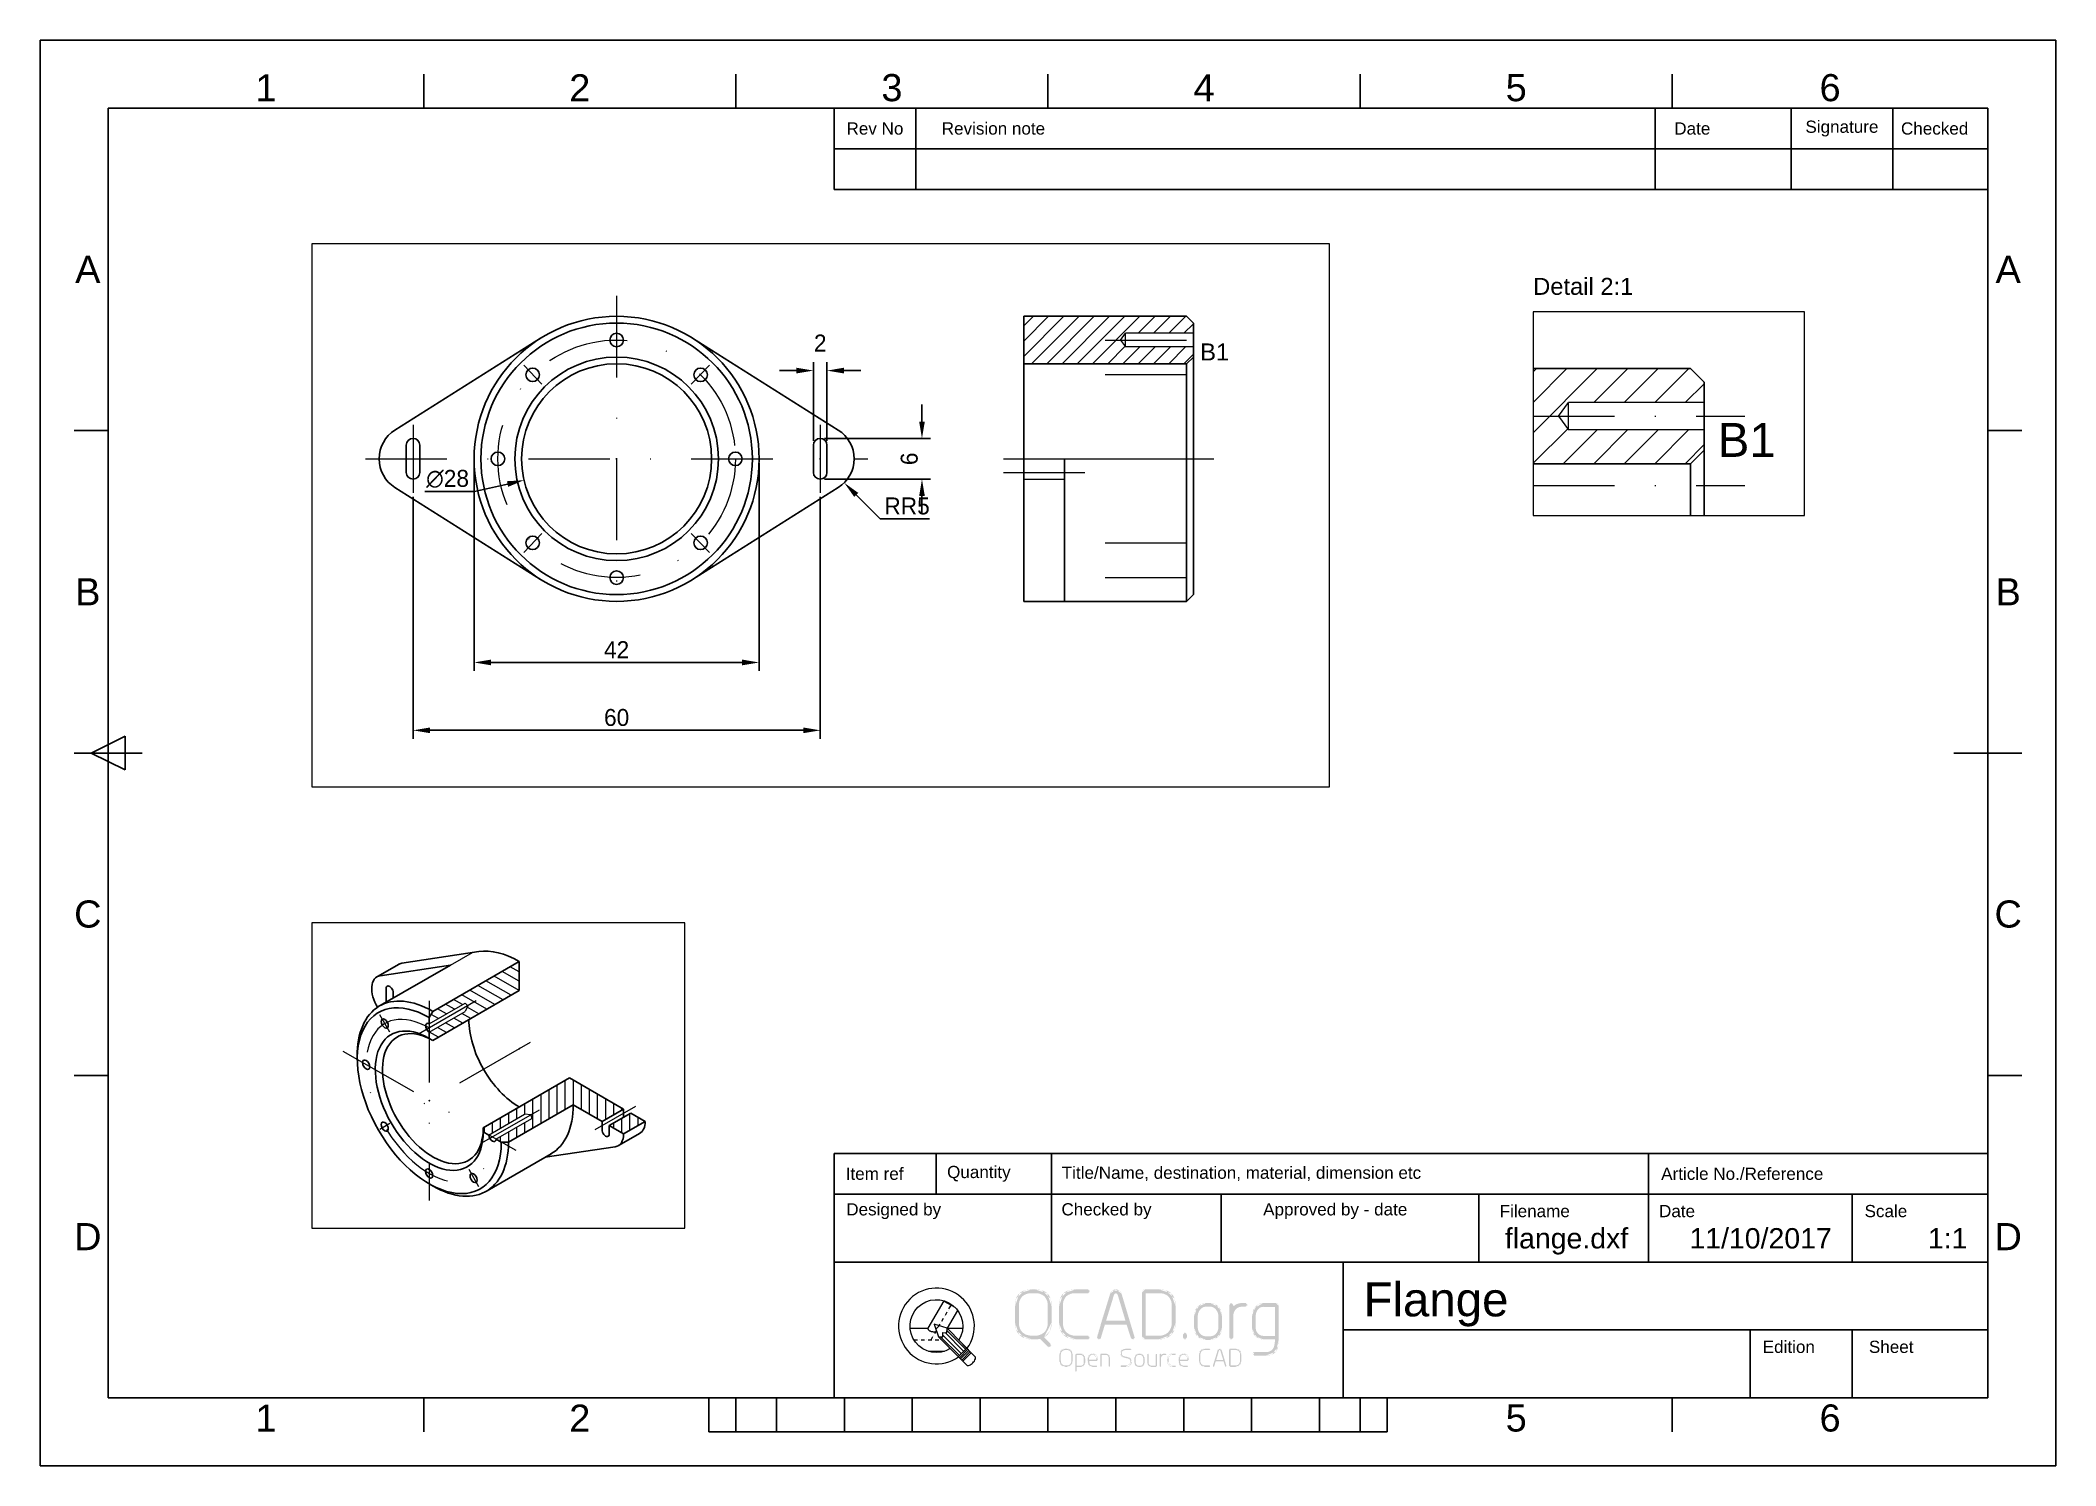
# Model space of a CAD drawing. Header units: millimetres. Extents: x 0 to 297, y 0 to 210.
import ezdxf
from ezdxf.enums import TextEntityAlignment as Align

# ---------------------------------------------------------------- set-up
doc = ezdxf.new("R2010")
doc.units = ezdxf.units.MM
doc.linetypes.add('DASHDOT', pattern=[24, 12, -5.95, 0.1, -5.95])
doc.linetypes.add('DASHED', pattern=[18, 12, -6])
doc.layers.get('0').update_dxf_attribs({"lineweight": 25})
for name, color, linetype, lineweight in [('border', 7, 'Continuous', 25), ('center', 1, 'DASHDOT', 9), ('dimensions', 173, 'Continuous', 18), ('hatch', 7, 'Continuous', 5), ('hidden', 7, 'DASHED', 18), ('revision', 7, 'Continuous', 25), ('thin', 7, 'Continuous', 13), ('thin2', 7, 'Continuous', 0), ('title', 7, 'Continuous', 25)]:
    doc.layers.add(name, color=color, linetype=linetype, lineweight=lineweight)
doc.layers.add('viewports', color=30, linetype='DASHED', lineweight=0, plot=False)
doc.styles.add('textstyle3', font='arial.ttf')
doc.dimstyles.new('QCADDimStyle', dxfattribs={"dimtxt": 2.5, "dimasz": 2.5, "dimexe": 1.25, "dimexo": 0.625, "dimtad": 1, "dimtoh": 1, "dimdec": 4, "dimdsep": 46, "dimtxsty": 'Standard', "dimcen": 0.09, "dimadec": 0, "dimazin": 2, "dimtfac": 1, "dimtdec": 4, "dimtofl": 0, "dimtmove": 2, "dimatfit": 3, "dimfxl": 1, "dimtolj": 1, "dimtzin": 0, "dimarcsym": 0})

msp = doc.modelspace()

# ---------------------------------------------------------------- texts
at = {"attachment_point": 1, "style": 'textstyle3'}
for insert, char_height in [((170.93106, 165.34085), 2.5), ((247.19859, 153.625), 5)]:
    msp.add_mtext('B\\S^ 1;', dxfattribs=dict(at, insert=insert, char_height=char_height))
at = {"layer": 'border', "insert": (220, 175), "char_height": 2.5, "attachment_point": 1, "style": 'textstyle3'}
msp.add_mtext('Detail 2:1', dxfattribs=at)

# ---------------------------------------------------------------- blocks, each defined once
blk = doc.blocks.new('*D7')
at = {"layer": 'Defpoints', "color": 0}
for p in [(63.93, 148.34), (105.93, 148.34), (105.93, 118.34)]:
    blk.add_point(p, dxfattribs=at)
at = {"layer": 'dimensions', "color": 178, "lineweight": -2}
for p, q in [((63.93, 147.72), (63.93, 117.09)), ((105.93, 147.72), (105.93, 117.09)), ((66.43, 118.34), (103.43, 118.34))]:
    blk.add_line(p, q, dxfattribs=at)
at = {"layer": 'dimensions', "color": 178}
for points in [[(66.43, 118.76), (66.43, 117.92), (63.93, 118.34)], [(103.43, 118.76), (103.43, 117.92), (105.93, 118.34)]]:
    blk.add_solid(points, dxfattribs=at)
at = {"layer": 'dimensions', "color": 0, "insert": (84.93, 120.22), "char_height": 2.5, "attachment_point": 5}
blk.add_mtext('\\A1;42', dxfattribs=at)
blk = doc.blocks.new('*D8')
at = {"layer": 'Defpoints', "color": 0}
for p in [(54.93, 143.34), (114.93, 143.34), (114.93, 108.34)]:
    blk.add_point(p, dxfattribs=at)
at = {"layer": 'dimensions', "color": 178, "lineweight": -2}
for p, q in [((54.93, 142.72), (54.93, 107.09)), ((114.93, 142.72), (114.93, 107.09)), ((57.43, 108.34), (112.43, 108.34))]:
    blk.add_line(p, q, dxfattribs=at)
at = {"layer": 'dimensions', "color": 178}
for points in [[(57.43, 108.76), (57.43, 107.92), (54.93, 108.34)], [(112.43, 108.76), (112.43, 107.92), (114.93, 108.34)]]:
    blk.add_solid(points, dxfattribs=at)
at = {"layer": 'dimensions', "color": 0, "insert": (84.93, 110.22), "char_height": 2.5, "attachment_point": 5}
blk.add_mtext('\\A1;60', dxfattribs=at)
blk = doc.blocks.new('*D9')
at = {"layer": 'Defpoints', "color": 0}
for p in [(115.93, 161.34), (113.93, 150.34), (115.93, 150.34)]:
    blk.add_point(p, dxfattribs=at)
at = {"layer": 'dimensions', "color": 178, "lineweight": -2}
for p, q in [((111.43, 161.34), (108.93, 161.34)), ((113.93, 150.97), (113.93, 162.59)), ((115.93, 150.97), (115.93, 162.59)), ((118.43, 161.34), (120.93, 161.34))]:
    blk.add_line(p, q, dxfattribs=at)
at = {"layer": 'dimensions', "color": 178}
for points in [[(111.43, 161.76), (111.43, 160.92), (113.93, 161.34)], [(118.43, 161.76), (118.43, 160.92), (115.93, 161.34)]]:
    blk.add_solid(points, dxfattribs=at)
at = {"layer": 'dimensions', "color": 0, "insert": (114.93, 165.4), "char_height": 2.5, "attachment_point": 5}
blk.add_mtext('\\A1;2', dxfattribs=at)
blk = doc.blocks.new('*D10')
at = {"layer": 'Defpoints', "color": 0}
for p in [(114.93, 151.34), (114.93, 145.34), (129.93, 145.34)]:
    blk.add_point(p, dxfattribs=at)
at = {"layer": 'dimensions', "color": 178, "lineweight": -2}
for p, q in [((129.93, 153.84), (129.93, 156.34)), ((115.56, 151.34), (131.18, 151.34)), ((115.56, 145.34), (131.18, 145.34)), ((129.93, 142.84), (129.93, 140.34))]:
    blk.add_line(p, q, dxfattribs=at)
at = {"layer": 'dimensions', "color": 178}
for points in [[(129.51, 153.84), (130.35, 153.84), (129.93, 151.34)], [(129.51, 142.84), (130.35, 142.84), (129.93, 145.34)]]:
    blk.add_solid(points, dxfattribs=at)
at = {"layer": 'dimensions', "color": 0, "insert": (128.06, 148.34), "char_height": 2.5, "attachment_point": 5, "rotation": 90}
blk.add_mtext('\\A1;6', dxfattribs=at)
blk = doc.blocks.new('*D11')
at = {"layer": 'Defpoints', "color": 0}
for p in [(114.93, 148.34), (118.47, 144.81)]:
    blk.add_point(p, dxfattribs=at)
at = {"layer": 'dimensions', "color": 178, "lineweight": -2}
for p, q in [((114.84, 148.34), (115.02, 148.34)), ((114.93, 148.25), (114.93, 148.43)), ((123.77, 139.5), (120.23, 143.04)), ((131.06, 139.5), (123.77, 139.5))]:
    blk.add_line(p, q, dxfattribs=at)
at = {"layer": 'dimensions', "color": 178}
blk.add_solid([(120.53, 143.33), (119.94, 142.74), (118.47, 144.81)], dxfattribs=at)
at = {"layer": 'dimensions', "color": 0, "insert": (127.73, 141.38), "char_height": 2.5, "attachment_point": 5}
blk.add_mtext('\\A1;RR5', dxfattribs=at)
blk = doc.blocks.new('*D12')
at = {"layer": 'Defpoints', "color": 0}
for p in [(98.57, 151.49), (71.29, 145.19)]:
    blk.add_point(p, dxfattribs=at)
at = {"layer": 'dimensions', "color": 178, "lineweight": -2}
for p, q in [((84.84, 148.34), (85.02, 148.34)), ((84.93, 148.25), (84.93, 148.43)), ((56.69, 143.51), (63.98, 143.51)), ((63.98, 143.51), (68.85, 144.63))]:
    blk.add_line(p, q, dxfattribs=at)
at = {"layer": 'dimensions', "color": 178}
blk.add_solid([(68.76, 145.04), (68.95, 144.22), (71.29, 145.19)], dxfattribs=at)
at = {"layer": 'dimensions', "color": 0, "insert": (60.02, 145.38), "char_height": 2.5, "attachment_point": 5}
blk.add_mtext('\\A1;∅28', dxfattribs=at)
blk = doc.blocks.new('Revision')
at = {"layer": 'revision'}
for p, q in [((-170, 0), (-14, 0)), ((-170, -6), (-170, 0)), ((-158, -6), (-158, 0)), ((-49, -6), (-49, 0)), ((-29, -6), (-29, 0)), ((0, 0), (-14, 0)), ((-14, -6), (-14, 0)), ((0, -6), (0, 0)), ((0, -6), (-170, -6)), ((-170, -6), (-170, -12)), ((-170, -6), (-170, -6)), ((-170, -6), (-158, -6)), ((-158, -6), (-158, -12)), ((-158, -6), (-49, -6)), ((-49, -6), (-49, -12)), ((-49, -6), (-29, -6)), ((-29, -6), (-29, -12)), ((-29, -6), (-14, -6)), ((-14, -6), (-14, -12)), ((-14, -6), (0, -6)), ((0, -12), (0, -6)), ((-170, -12), (0, -12))]:
    blk.add_line(p, q, dxfattribs=at)
at = {"layer": 'revision', "char_height": 1.8, "attachment_point": 5, "style": 'textstyle3'}
for s, insert in [('Rev No', (-164, -3)), ('Revision note', (-146.54, -3)), ('Date', (-43.55, -3)), ('Signature', (-21.5, -3)), ('Checked', (-7.84, -3))]:
    blk.add_mtext(s, dxfattribs=dict(at, insert=insert))
blk = doc.blocks.new('Title')
h = blk.add_hatch(color=256)
edge = h.paths.add_edge_path(flags=0)
edge.add_arc((-139.89, 14.05), 1.85, 46.4625, 74.388, ccw=False)
edge.add_arc((-139.95, 14.01), 1.92, 18.0568, 46.0881, ccw=False)
edge.add_arc((-141.56, 13.51), 3.61, -1.3578, 17.6185, ccw=False)
edge.add_line((-137.95, 13.42), (-137.95, 11.09))
edge.add_arc((-140.86, 11.03), 2.9, -25.5821, 1.2051, ccw=False)
edge.add_arc((-140.01, 10.67), 1.98, 297.5661, 333.1358, ccw=False)
edge.add_line((-139.09, 8.91), (-138.13, 7.97))
edge.add_arc((-138.31, 7.75), 0.28, -2.4984, 51.394, ccw=False)
edge.add_arc((-138.3, 7.73), 0.273, -46.2172, 0.5568, ccw=False)
edge.add_arc((-138.32, 7.75), 0.298, 267.4751, 314.2434, ccw=False)
edge.add_arc((-138.34, 7.72), 0.272, 223.68, 270.6424, ccw=False)
edge.add_line((-138.53, 7.54), (-139.69, 8.68))
edge.add_arc((-140.37, 11.79), 3.18, 269.0311, 282.3801, ccw=False)
edge.add_line((-140.42, 8.61), (-140.91, 8.61))
edge.add_arc((-140.96, 11.51), 2.9, 249.7628, 270.9416, ccw=False)
edge.add_arc((-141.21, 10.79), 2.14, 224.4921, 249.5698, ccw=False)
edge.add_arc((-141.14, 10.82), 2.21, 199.9248, 223.8096, ccw=False)
edge.add_arc((-140.23, 11.05), 3.15, 179.3454, 198.2356, ccw=False)
edge.add_line((-143.38, 11.09), (-143.38, 13.42))
edge.add_arc((-139.77, 13.51), 3.61, 162.3804, 181.359, ccw=False)
edge.add_arc((-141.25, 13.92), 2.08, 134.9882, 160.867, ccw=False)
edge.add_arc((-141.39, 13.97), 1.94, 106.2725, 132.8771, ccw=False)
edge.add_arc((-140.95, 12.34), 3.63, 89.325, 105.7932, ccw=False)
edge.add_line((-140.91, 15.97), (-140.42, 15.97))
edge.add_arc((-140.37, 12.4), 3.57, 74.058, 90.8237, ccw=False)
edge = h.paths.add_edge_path(flags=0)
edge.add_arc((-122.11, 11.21), 2.06, 268.7825, 291.8277)
edge.add_arc((-121.98, 10.91), 1.73, 291.6714, 315.7088)
edge.add_arc((-121.98, 10.83), 1.67, 317.4024, 341.8437)
edge.add_arc((-122.58, 11.07), 2.32, 341.0186, 360.5585)
edge.add_line((-120.26, 11.09), (-120.26, 13.42))
edge.add_arc((-122.24, 13.62), 1.99, 354.4766, 402.1561)
edge.add_arc((-122.04, 13.44), 1.98, 49.8429, 93.2884)
edge.add_line((-122.15, 15.41), (-124.1, 15.41))
edge.add_line((-124.1, 15.41), (-124.1, 9.15))
edge.add_line((-124.1, 9.15), (-122.15, 9.15))
edge = h.paths.add_edge_path(flags=0)
edge.add_arc((-124.21, 15.5), 0.47, 88.1346, 134.8828, ccw=False)
edge.add_line((-124.19, 15.97), (-122.15, 15.97))
edge.add_arc((-122.1, 12.4), 3.57, 74.058, 90.8237, ccw=False)
edge.add_arc((-121.62, 14.05), 1.85, 46.4625, 74.388, ccw=False)
edge.add_arc((-121.68, 14.01), 1.92, 18.0567, 46.0882, ccw=False)
edge.add_arc((-123.29, 13.51), 3.61, -1.3579, 17.6186, ccw=False)
edge.add_line((-119.68, 13.42), (-119.68, 11.09))
edge.add_arc((-122.65, 11.06), 2.97, -19.404, 0.6712, ccw=False)
edge.add_arc((-121.84, 10.74), 2.1, 316.1418, 341.2476, ccw=False)
edge.add_arc((-121.85, 10.79), 2.14, 290.4308, 315.5073, ccw=False)
edge.add_arc((-122.1, 11.46), 2.85, 268.8551, 290.4404, ccw=False)
edge.add_line((-122.15, 8.61), (-124.19, 8.61))
edge.add_arc((-124.21, 9.1), 0.49, 227.9061, 272.1378, ccw=False)
edge.add_arc((-124.18, 9.06), 0.492, 177.9308, 222.0384, ccw=False)
edge.add_line((-124.67, 9.08), (-124.67, 15.5))
edge.add_arc((-124.21, 15.52), 0.455, 136.1615, 182.721, ccw=False)
edge = h.paths.add_edge_path(flags=0)
edge.add_arc((-131, 8.89), 0.282, 269.0481, 305.514, ccw=False)
edge.add_arc((-131.01, 8.87), 0.261, 222.6554, 269.4426, ccw=False)
edge.add_arc((-131.02, 8.88), 0.262, 180.6694, 227.2523, ccw=False)
edge.add_arc((-130.96, 8.89), 0.32, 165.1139, 182.2031, ccw=False)
edge.add_arc((273.68, -110.91), 422.33, 163.058, 163.5094, ccw=False)
edge.add_arc((-458.81, 114.4), 344.04, 342.7117, 343.2684)
edge.add_arc((-128.51, 15.12), 0.858, 127.1433, 163.6018, ccw=False)
edge.add_arc((-128.52, 15.1), 0.871, 89.2811, 126.2166, ccw=False)
edge.add_arc((-128.49, 15.13), 0.844, 53.1536, 91.3487, ccw=False)
edge.add_arc((-128.5, 15.12), 0.858, 16.4001, 52.8549, ccw=False)
edge.add_line((-127.67, 15.36), (-125.74, 8.94))
edge.add_arc((-101.05, 8.93), 24.69, 179.9631, 180.0369)
edge.add_arc((-125.81, 8.87), 0.0799, 6.1986, 30.3918, ccw=False)
edge.add_arc((-125.99, 8.88), 0.262, 312.7218, 359.3562, ccw=False)
edge.add_arc((-126.01, 8.88), 0.272, 269.3414, 316.3039, ccw=False)
edge.add_arc((-126.01, 8.85), 0.24, 227.5073, 268.9837, ccw=False)
edge.add_arc((-125.91, 8.99), 0.415, 208.3909, 231.236, ccw=False)
edge.add_line((-126.28, 8.8), (-126.92, 10.8))
edge.add_line((-126.92, 10.8), (-130.11, 10.8))
edge.add_line((-130.11, 10.8), (-130.72, 8.8))
edge.add_arc((-131.04, 8.94), 0.346, 304.7697, 334.7513, ccw=False)
edge = h.paths.add_edge_path(flags=0)
edge.add_arc((-128.5, 15.17), 0.221, 91.8209, 138.2139)
edge.add_arc((-128.33, 14.92), 0.517, 129.8022, 149.7462)
edge.add_arc((-289.35, 62.66), 167.45, 342.8431, 343.5272, ccw=False)
edge.add_arc((-492.36, 122.53), 379.09, 342.947, 343.2477, ccw=False)
edge.add_line((-129.94, 11.36), (-127.08, 11.36))
edge.add_line((-127.08, 11.36), (-128.23, 15.18))
edge.add_arc((-128.65, 14.97), 0.466, 26.5674, 49.7456)
edge.add_arc((-128.51, 15.15), 0.24, 47.5101, 88.9809)
edge = h.paths.add_edge_path(flags=0)
edge.add_arc((-134.5, 10.92), 1.8, 199.6844, 222.5288)
edge.add_arc((-134.57, 10.92), 1.75, 224.1242, 247.5563)
edge.add_arc((-134.46, 11.29), 2.14, 248.5979, 271.0506)
edge.add_line((-134.42, 9.15), (-132.63, 9.15))
edge.add_arc((-132.62, 8.87), 0.285, 44.7671, 91.6513, ccw=False)
edge.add_arc((-132.58, 8.89), 0.24, -1.6024, 49.5245, ccw=False)
edge.add_arc((-132.6, 8.88), 0.262, 312.7213, 359.3567, ccw=False)
edge.add_arc((-132.6, 8.85), 0.239, 268.3059, 319.5963, ccw=False)
edge.add_line((-132.61, 8.61), (-134.42, 8.61))
edge.add_arc((-134.47, 11.54), 2.93, 249.8695, 271.0224, ccw=False)
edge.add_arc((-134.71, 10.8), 2.15, 224.3584, 248.9897, ccw=False)
edge.add_arc((-134.65, 10.82), 2.21, 199.9248, 223.8096, ccw=False)
edge.add_arc((-133.74, 11.05), 3.15, 179.3455, 198.2356, ccw=False)
edge.add_line((-136.89, 11.09), (-136.89, 13.42))
edge.add_arc((-133.28, 13.51), 3.61, 162.3808, 181.3585, ccw=False)
edge.add_arc((-134.84, 13.99), 1.98, 134.9633, 161.9954, ccw=False)
edge.add_arc((-134.91, 13.97), 1.94, 106.2725, 132.8771, ccw=False)
edge.add_arc((-134.47, 12.3), 3.67, 89.2594, 105.7079, ccw=False)
edge.add_line((-134.42, 15.97), (-132.61, 15.97))
edge.add_arc((-132.6, 15.73), 0.239, 40.3901, 91.6742, ccw=False)
edge.add_arc((-132.6, 15.69), 0.262, 0.6742, 47.2478, ccw=False)
edge.add_arc((-132.61, 15.69), 0.273, -46.2406, 0.5663, ccw=False)
edge.add_arc((-132.6, 15.65), 0.239, 268.3256, 319.6101, ccw=False)
edge.add_line((-132.61, 15.41), (-134.42, 15.41))
edge.add_arc((-134.53, 13.44), 1.98, 86.7113, 130.1573)
edge.add_arc((-134.33, 13.62), 1.99, 137.8433, 185.524)
edge.add_line((-136.31, 13.42), (-136.31, 11.09))
edge.add_arc((-133.8, 11.07), 2.51, 179.457, 197.4538)
edge = h.paths.add_edge_path(flags=0)
edge.add_arc((-140.81, 13.62), 1.99, 137.8434, 185.524)
edge.add_line((-142.79, 13.42), (-142.79, 11.09))
edge.add_arc((-140.28, 11.07), 2.51, 179.457, 197.4538)
edge.add_arc((-140.98, 10.92), 1.8, 199.6845, 222.5287)
edge.add_arc((-141.05, 10.92), 1.75, 224.1242, 247.5564)
edge.add_arc((-140.95, 11.22), 2.06, 248.1788, 271.211)
edge.add_line((-140.91, 9.15), (-140.42, 9.15))
edge.add_arc((-140.38, 11.21), 2.06, 268.7825, 291.8277)
edge.add_arc((-140.25, 10.91), 1.73, 291.6715, 315.7088)
edge.add_arc((-140.24, 10.83), 1.67, 317.4024, 341.8437)
edge.add_arc((-140.85, 11.07), 2.32, 341.0186, 360.5584)
edge.add_line((-138.53, 11.09), (-138.53, 13.42))
edge.add_arc((-140.51, 13.62), 1.99, 354.4766, 402.156)
edge.add_arc((-140.31, 13.44), 1.98, 49.8429, 93.2884)
edge.add_line((-140.42, 15.41), (-140.91, 15.41))
edge.add_arc((-141.02, 13.45), 1.96, 86.8162, 130.3147)
h = blk.add_hatch(color=165)
edge = h.paths.add_edge_path(flags=0)
edge.add_arc((-118.33, 9.34), 0.282, 87.9758, 138.4391, ccw=False)
edge.add_arc((-118.33, 9.36), 0.26, 39.453, 89.8359, ccw=False)
edge.add_arc((-118.3, 9.32), 0.27, -1.0491, 49.5073, ccw=False)
edge.add_line((-118.03, 9.31), (-118.03, 8.93))
edge.add_arc((-118.36, 8.92), 0.328, -44.7295, 1.9954, ccw=False)
edge.add_arc((-118.32, 8.88), 0.272, 269.3408, 316.3045, ccw=False)
edge.add_arc((-118.34, 8.91), 0.298, 225.7904, 272.5211, ccw=False)
edge.add_arc((-118.33, 8.9), 0.299, 177.5784, 224.1295, ccw=False)
edge.add_line((-118.63, 8.91), (-118.63, 9.31))
edge.add_arc((-118.34, 9.32), 0.285, 134.803, 181.5917, ccw=False)
edge = h.paths.add_edge_path(flags=0)
edge.add_line((-105.05, 9.13), (-105.05, 13.4))
edge.add_line((-105.05, 13.4), (-106.77, 13.4))
edge.add_arc((-106.78, 12.43), 0.977, 89.3377, 143.7928)
edge.add_arc((-106.22, 12.03), 1.67, 144.0315, 182.8811)
edge.add_line((-107.88, 11.94), (-107.88, 10.35))
edge.add_arc((-106.42, 10.34), 1.47, 179.4125, 199.5111)
edge.add_arc((-106.6, 10.35), 1.3, 202.6064, 222.5478)
edge.add_arc((-106.73, 10.24), 1.13, 223.0609, 244.8846)
edge.add_arc((-106.8, 10.2), 1.07, 247.1109, 270.2637)
edge.add_line((-106.79, 9.13), (-105.05, 9.13))
edge = h.paths.add_edge_path(flags=0)
edge.add_line((-108.44, 10.35), (-108.44, 11.97))
edge.add_arc((-105.74, 11.93), 2.7, 165.6312, 179.1784, ccw=False)
edge.add_arc((-106.14, 12.01), 2.3, 147.335, 164.9171, ccw=False)
edge.add_arc((-106.66, 12.32), 1.69, 122.0655, 146.7525, ccw=False)
edge.add_arc((-106.81, 12.54), 1.42, 88.2753, 121.5859, ccw=False)
edge.add_line((-106.77, 13.96), (-104.91, 13.96))
edge.add_arc((-104.9, 13.58), 0.383, 42.0952, 91.5192, ccw=False)
edge.add_arc((-104.9, 13.54), 0.416, -0.9185, 45.8755, ccw=False)
edge.add_line((-104.49, 13.53), (-104.49, 8.63))
edge.add_arc((-109.73, 8.56), 5.24, -10.933, 0.7489, ccw=False)
edge.add_arc((-106.33, 7.84), 1.76, 324.5718, 350.9914, ccw=False)
edge.add_arc((-105.94, 7.59), 1.3, 290.2885, 323.7759, ccw=False)
edge.add_arc((-106.34, 8.6), 2.39, 268.1169, 291.0113, ccw=False)
edge.add_line((-106.42, 6.21), (-108.04, 6.21))
edge.add_arc((-108.06, 6.48), 0.27, 226.5416, 273.0078, ccw=False)
edge.add_arc((-108.06, 6.46), 0.256, 177.8911, 224.6181, ccw=False)
edge.add_arc((-108.09, 6.51), 0.232, 81.8648, 188.1395, ccw=False)
edge.add_line((-108.05, 6.74), (-106.43, 6.74))
edge.add_arc((-106.38, 8.23), 1.5, 268.1358, 293.7777)
edge.add_arc((-106.14, 7.73), 0.939, 292.3083, 327.026)
edge.add_arc((-106.6, 8.03), 1.49, 327.102, 351.1024)
edge.add_arc((-109.47, 8.66), 4.42, 348.7881, 359.349)
edge.add_line((-105.05, 8.61), (-106.79, 8.61))
edge.add_arc((-106.8, 10.32), 1.71, 248.7954, 270.4363, ccw=False)
edge.add_arc((-106.84, 10.22), 1.6, 226.1645, 248.5941, ccw=False)
edge.add_arc((-106.73, 10.27), 1.72, 202.2216, 224.6553, ccw=False)
edge.add_arc((-106.42, 10.32), 2.03, 179.1087, 200.3485, ccw=False)
edge = h.paths.add_edge_path(flags=0)
edge.add_arc((-109.36, 13.69), 0.256, -44.6247, 2.1121, ccw=False)
edge.add_arc((-109.36, 13.69), 0.256, 267.8979, 314.6053, ccw=False)
edge.add_line((-109.37, 13.43), (-109.72, 13.43))
edge.add_arc((-109.84, 11.99), 1.45, 85.2743, 134.4379)
edge.add_arc((-109.54, 11.99), 1.67, 141.6553, 183.396)
edge.add_line((-111.21, 11.89), (-111.21, 8.88))
edge.add_arc((-111.48, 8.88), 0.273, -46.2246, 0.5636, ccw=False)
edge.add_arc((-111.49, 8.9), 0.294, 268.944, 311.4731, ccw=False)
edge.add_arc((-111.51, 8.88), 0.27, 226.581, 273.0021, ccw=False)
edge.add_arc((-111.48, 8.88), 0.294, 178.9792, 221.4642, ccw=False)
edge.add_line((-111.77, 8.88), (-111.77, 13.68))
edge.add_arc((-111.48, 13.68), 0.293, 138.4881, 181.0562, ccw=False)
edge.add_arc((-111.51, 13.71), 0.251, 87.2692, 138.4081, ccw=False)
edge.add_arc((-111.49, 13.69), 0.272, 43.6829, 90.6396, ccw=False)
edge.add_arc((-111.49, 13.68), 0.273, -0.5177, 46.1924, ccw=False)
edge.add_line((-111.21, 13.68), (-111.21, 13.47))
edge.add_arc((-109.88, 11.94), 2.03, 85.5137, 131.1123, ccw=False)
edge.add_line((-109.72, 13.96), (-109.39, 13.96))
edge.add_arc((-109.38, 13.69), 0.27, 46.5416, 93.0078, ccw=False)
edge.add_arc((-109.35, 13.7), 0.24, -1.5922, 49.5146, ccw=False)
edge = h.paths.add_edge_path(flags=0)
edge.add_arc((-114.78, 12), 1.65, 161.635, 180.1856)
edge.add_line((-116.43, 11.99), (-116.43, 10.4))
edge.add_arc((-114.87, 10.39), 1.56, 179.6236, 198.9211)
edge.add_arc((-115.04, 10.38), 1.4, 200.8793, 221.0516)
edge.add_arc((-115.15, 10.34), 1.29, 223.1493, 244.6142)
edge.add_arc((-115.24, 10.16), 1.09, 244.5842, 270.3598)
edge.add_line((-115.23, 9.07), (-114.59, 9.07))
edge.add_arc((-114.58, 10.16), 1.09, 269.652, 295.404)
edge.add_arc((-114.61, 10.23), 1.17, 295.1923, 318.5452)
edge.add_arc((-114.79, 10.38), 1.4, 318.9506, 339.1187)
edge.add_arc((-114.79, 10.39), 1.4, 338.8214, 360.3638)
edge.add_line((-113.39, 10.4), (-113.39, 11.99))
edge.add_arc((-114.88, 12), 1.49, 359.8455, 380.5612)
edge.add_arc((-115.02, 11.98), 1.63, 19.3202, 37.9023)
edge.add_arc((-114.66, 12.26), 1.17, 38.0357, 62.3568)
edge.add_arc((-114.59, 12.49), 0.938, 59.935, 90.195)
edge.add_line((-114.59, 13.42), (-115.23, 13.42))
edge.add_arc((-115.23, 12.49), 0.935, 89.7493, 120.1207)
edge.add_arc((-115.1, 12.16), 1.29, 117.8092, 140.2582)
edge.add_arc((-114.8, 11.98), 1.63, 142.0962, 160.6811)
edge = h.paths.add_edge_path(flags=0)
edge.add_arc((-114.53, 10.19), 1.64, 292.3048, 316.0622, ccw=False)
edge.add_arc((-114.57, 10.37), 1.82, 269.4733, 291.4517, ccw=False)
edge.add_line((-114.59, 8.54), (-115.23, 8.54))
edge.add_arc((-115.25, 10.47), 1.93, 249.1432, 270.5433, ccw=False)
edge.add_arc((-115.23, 10.31), 1.78, 224.9345, 246.6985, ccw=False)
edge.add_arc((-115.17, 10.3), 1.81, 201.5849, 223.3579, ccw=False)
edge.add_arc((-114.75, 10.37), 2.23, 179.3002, 199.3696, ccw=False)
edge.add_line((-116.99, 10.4), (-116.99, 11.99))
edge.add_arc((-114.66, 12.02), 2.32, 161.0199, 180.5586, ccw=False)
edge.add_arc((-114.96, 12.07), 2.02, 139.0501, 159.5958, ccw=False)
edge.add_arc((-115.27, 12.32), 1.62, 114.0312, 138.6576, ccw=False)
edge.add_arc((-115.24, 12.26), 1.69, 89.5144, 114.0911, ccw=False)
edge.add_line((-115.23, 13.95), (-114.59, 13.95))
edge.add_arc((-114.57, 12.33), 1.62, 65.3761, 90.671, ccw=False)
edge.add_arc((-114.56, 12.32), 1.62, 41.3432, 65.9681, ccw=False)
edge.add_arc((-114.75, 12.17), 1.87, 18.9178, 40.9888, ccw=False)
edge.add_arc((-115, 12.02), 2.16, -0.5664, 20.4933, ccw=False)
edge.add_line((-112.84, 11.99), (-112.84, 10.4))
edge.add_arc((-114.92, 10.37), 2.08, -20.9118, 0.717, ccw=False)
edge.add_arc((-114.48, 10.18), 1.6, 315.1782, 339.879, ccw=False)
h = blk.add_hatch(color=165)
edge = h.paths.add_edge_path(flags=0)
edge.add_arc((-129.98, 5.92), 0.408, 19.0857, 42.3717)
edge.add_arc((-129.93, 5.97), 0.34, 40.6967, 67.2539)
edge.add_arc((-129.95, 5.97), 0.35, 64.3473, 90.2648)
edge.add_line((-129.96, 6.32), (-130.6, 6.32))
edge.add_line((-130.6, 6.32), (-130.6, 4.67))
edge.add_arc((-130.71, 4.67), 0.109, -44.0595, 2.3518, ccw=False)
edge.add_arc((-130.7, 4.66), 0.0986, 269.2044, 316.3107, ccw=False)
edge.add_arc((-130.7, 4.66), 0.0986, 223.6898, 270.7948, ccw=False)
edge.add_arc((-130.69, 4.66), 0.107, 178.9132, 221.522, ccw=False)
edge.add_line((-130.8, 4.67), (-130.8, 6.34))
edge.add_arc((-130.63, 6.35), 0.173, 139.1898, 180.5473, ccw=False)
edge.add_arc((-130.65, 6.35), 0.154, 88.0789, 137.4075, ccw=False)
edge.add_line((-130.64, 6.51), (-129.96, 6.51))
edge.add_arc((-129.95, 5.91), 0.603, 68.3771, 90.3336, ccw=False)
edge.add_arc((-129.92, 5.96), 0.544, 44.763, 69.4146, ccw=False)
edge.add_arc((-129.91, 5.95), 0.541, 20.4841, 45.875, ccw=False)
edge.add_arc((-130.05, 5.88), 0.696, -1.0495, 21.8051, ccw=False)
edge.add_line((-129.36, 5.87), (-129.36, 4.67))
edge.add_arc((-129.46, 4.66), 0.0996, -46.1485, 0.4985, ccw=False)
edge.add_arc((-129.46, 4.66), 0.0986, 269.2047, 316.3108, ccw=False)
edge.add_arc((-129.46, 4.66), 0.0986, 223.6877, 270.7972, ccw=False)
edge.add_arc((-129.45, 4.66), 0.107, 178.9132, 221.522, ccw=False)
edge.add_line((-129.56, 4.67), (-129.56, 5.87))
edge.add_arc((-130.01, 5.88), 0.452, 359.1631, 382.5208)
edge = h.paths.add_edge_path(flags=0)
edge.add_arc((-131.96, 5.83), 0.679, 110.8142, 133.9012, ccw=False)
edge.add_arc((-131.93, 5.72), 0.786, 89.4315, 110.4887, ccw=False)
edge.add_arc((-131.87, 5.77), 0.74, 48.1011, 94.07, ccw=False)
edge.add_arc((-131.94, 5.82), 0.752, -4.228, 41.5696, ccw=False)
edge.add_line((-131.19, 5.77), (-131.19, 5.59))
edge.add_arc((-131.34, 5.59), 0.152, -45.7971, 0.8435, ccw=False)
edge.add_arc((-131.34, 5.59), 0.151, 267.4571, 313.7965, ccw=False)
edge.add_line((-131.34, 5.44), (-132.44, 5.44))
edge.add_arc((-130.52, 5.46), 1.91, 180.7156, 189.6272)
edge.add_arc((-131.79, 5.26), 0.627, 190.8824, 212.0129)
edge.add_arc((-132.01, 5.14), 0.379, 214.2747, 245.0044)
edge.add_arc((-131.95, 5.36), 0.604, 248.4986, 271.8415)
edge.add_line((-131.93, 4.75), (-131.35, 4.75))
edge.add_arc((-131.34, 4.65), 0.101, 47.3434, 92.575, ccw=False)
edge.add_arc((-131.34, 4.66), 0.0937, -1.9602, 44.4559, ccw=False)
edge.add_arc((-131.34, 4.66), 0.0935, -44.5097, 2.014, ccw=False)
edge.add_arc((-131.34, 4.66), 0.0928, 267.6439, 314.4736, ccw=False)
edge.add_line((-131.34, 4.56), (-131.94, 4.56))
edge.add_arc((-131.96, 5.52), 0.954, 250.6221, 271.6511, ccw=False)
edge.add_arc((-132.09, 5.08), 0.504, 216.1604, 247.5125, ccw=False)
edge.add_arc((-131.87, 5.2), 0.75, 190.3197, 213.8146, ccw=False)
edge.add_arc((-130.32, 5.44), 2.32, 179.3758, 189.3379, ccw=False)
edge.add_line((-132.64, 5.47), (-132.64, 5.77))
edge.add_arc((-131.78, 5.78), 0.86, 159.6567, 180.9674, ccw=False)
edge.add_arc((-131.97, 5.84), 0.663, 134.6026, 158.8804, ccw=False)
edge = h.paths.add_edge_path(flags=0)
edge.add_line((-131.39, 5.63), (-131.39, 5.77))
edge.add_arc((-131.95, 5.81), 0.565, 355.7177, 400.5051)
edge.add_arc((-131.88, 5.81), 0.515, 46.2137, 94.6254)
edge.add_arc((-131.95, 5.83), 0.494, 86.7836, 135.8306)
edge.add_arc((-131.86, 5.8), 0.579, 140.1147, 183.0156)
edge.add_line((-132.44, 5.77), (-132.44, 5.63))
edge.add_line((-132.44, 5.63), (-131.39, 5.63))
edge = h.paths.add_edge_path(flags=0)
edge.add_arc((-134.36, 3.96), 0.0993, -46.2124, 0.525, ccw=False)
edge.add_arc((-134.36, 3.96), 0.0986, 269.2044, 316.3107, ccw=False)
edge.add_arc((-134.36, 3.96), 0.0986, 223.6904, 270.7945, ccw=False)
edge.add_arc((-134.35, 3.96), 0.107, 178.9379, 221.5312, ccw=False)
edge.add_line((-134.46, 3.96), (-134.46, 6.34))
edge.add_arc((-134.3, 6.34), 0.165, 136.1754, 180.2332, ccw=False)
edge.add_arc((-134.3, 6.35), 0.158, 90.0543, 136.7871, ccw=False)
edge.add_line((-134.3, 6.51), (-133.63, 6.51))
edge.add_arc((-133.62, 6.01), 0.502, 57.8978, 91.8612, ccw=False)
edge.add_arc((-133.64, 5.95), 0.561, 32.0596, 59.1067, ccw=False)
edge.add_arc((-133.75, 5.85), 0.71, 13.5326, 34.2247, ccw=False)
edge.add_arc((-133.9, 5.77), 0.879, 0.9495, 16.1104, ccw=False)
edge.add_line((-133.02, 5.79), (-133.02, 5.2))
edge.add_arc((-133.71, 5.19), 0.686, -21.9615, 0.9195, ccw=False)
edge.add_arc((-133.61, 5.13), 0.577, 315.2856, 339.3562, ccw=False)
edge.add_arc((-133.6, 5.14), 0.572, 290.5005, 313.7161, ccw=False)
edge.add_arc((-133.62, 5.18), 0.616, 269.7422, 291.2219, ccw=False)
edge.add_line((-133.62, 4.56), (-134.26, 4.56))
edge.add_line((-134.26, 4.56), (-134.26, 3.96))
edge = h.paths.add_edge_path(flags=0)
edge.add_arc((-133.62, 5.14), 0.388, 269.6597, 292.8784)
edge.add_arc((-133.65, 5.16), 0.419, 295.2865, 316.763)
edge.add_arc((-133.65, 5.16), 0.418, 317.4545, 339.6935)
edge.add_arc((-133.71, 5.19), 0.481, 338.1875, 360.5722)
edge.add_line((-133.23, 5.2), (-133.23, 5.77))
edge.add_arc((-133.83, 5.81), 0.606, 357.1198, 395.9667)
edge.add_arc((-133.63, 5.95), 0.355, 36.212, 90.6608)
edge.add_line((-133.63, 6.31), (-134.26, 6.31))
edge.add_line((-134.26, 6.31), (-134.26, 4.75))
edge.add_line((-134.26, 4.75), (-133.62, 4.75))
edge = h.paths.add_edge_path(flags=0)
edge.add_arc((-135.89, 6.38), 0.723, 137.8449, 185.5244)
edge.add_line((-136.61, 6.31), (-136.61, 5.46))
edge.add_arc((-135.69, 5.46), 0.915, 179.4564, 197.4542)
edge.add_arc((-135.95, 5.4), 0.654, 199.6839, 222.5399)
edge.add_arc((-135.97, 5.41), 0.64, 224.1679, 247.516)
edge.add_arc((-135.94, 5.51), 0.748, 248.1257, 271.2147)
edge.add_line((-135.92, 4.76), (-135.75, 4.76))
edge.add_arc((-135.73, 5.51), 0.748, 268.7855, 291.8741)
edge.add_arc((-135.68, 5.4), 0.629, 291.6764, 315.7006)
edge.add_arc((-135.68, 5.37), 0.606, 317.3695, 341.866)
edge.add_arc((-135.9, 5.46), 0.845, 341.0206, 360.5572)
edge.add_line((-135.06, 5.46), (-135.06, 6.31))
edge.add_arc((-135.78, 6.38), 0.723, 354.4767, 402.1541)
edge.add_arc((-135.71, 6.32), 0.719, 49.8428, 93.293)
edge.add_line((-135.75, 7.04), (-135.92, 7.04))
edge.add_arc((-135.96, 6.32), 0.714, 86.8509, 130.2755)
edge = h.paths.add_edge_path(flags=0)
edge.add_arc((-135.94, 5.92), 1.32, 89.3253, 105.7817, ccw=False)
edge.add_line((-135.92, 7.24), (-135.75, 7.24))
edge.add_arc((-135.73, 5.94), 1.3, 74.0588, 90.8341, ccw=False)
edge.add_arc((-135.55, 6.54), 0.674, 46.4543, 74.3899, ccw=False)
edge.add_arc((-135.57, 6.53), 0.699, 18.0547, 46.0882, ccw=False)
edge.add_arc((-136.16, 6.34), 1.31, -1.3596, 17.6193, ccw=False)
edge.add_line((-134.85, 6.31), (-134.85, 5.46))
edge.add_arc((-135.93, 5.45), 1.08, -19.4044, 0.671, ccw=False)
edge.add_arc((-135.63, 5.34), 0.762, 316.1405, 341.253, ccw=False)
edge.add_arc((-135.64, 5.36), 0.777, 290.4273, 315.5064, ccw=False)
edge.add_arc((-135.72, 5.59), 1.03, 268.7618, 290.5123, ccw=False)
edge.add_line((-135.75, 4.56), (-135.92, 4.56))
edge.add_arc((-135.94, 5.62), 1.06, 249.8292, 270.8967, ccw=False)
edge.add_arc((-136.04, 5.35), 0.773, 224.4371, 249.6293, ccw=False)
edge.add_arc((-136.01, 5.37), 0.805, 199.9186, 223.8115, ccw=False)
edge.add_arc((-135.68, 5.45), 1.14, 179.3464, 198.2353, ccw=False)
edge.add_line((-136.82, 5.46), (-136.82, 6.31))
edge.add_arc((-135.51, 6.34), 1.31, 162.3807, 181.3596, ccw=False)
edge.add_arc((-136.05, 6.49), 0.756, 134.9883, 160.8689, ccw=False)
edge.add_arc((-136.1, 6.51), 0.707, 106.2707, 132.8852, ccw=False)
h = blk.add_hatch(color=165)
edge = h.paths.add_edge_path(flags=0)
edge.add_arc((-124.9, 5.92), 0.588, 65.3247, 90.6654, ccw=False)
edge.add_arc((-124.89, 5.91), 0.591, 41.3621, 65.9393, ccw=False)
edge.add_arc((-124.96, 5.86), 0.679, 18.8937, 41.0152, ccw=False)
edge.add_arc((-125.05, 5.8), 0.786, -0.5689, 20.4963, ccw=False)
edge.add_line((-124.27, 5.79), (-124.27, 5.21))
edge.add_arc((-125.02, 5.2), 0.755, -20.9166, 0.7206, ccw=False)
edge.add_arc((-124.86, 5.13), 0.582, 315.1715, 339.898, ccw=False)
edge.add_arc((-124.88, 5.13), 0.59, 292.1979, 316.1563, ccw=False)
edge.add_arc((-124.9, 5.2), 0.665, 269.4731, 291.3708, ccw=False)
edge.add_line((-124.9, 4.54), (-125.14, 4.54))
edge.add_arc((-125.14, 5.25), 0.706, 249.2607, 270.5045, ccw=False)
edge.add_arc((-125.14, 5.18), 0.649, 224.9352, 246.7108, ccw=False)
edge.add_arc((-125.11, 5.18), 0.663, 201.6273, 223.3031, ccw=False)
edge.add_arc((-124.96, 5.2), 0.812, 179.2978, 199.3736, ccw=False)
edge.add_line((-125.77, 5.21), (-125.77, 5.79))
edge.add_arc((-124.93, 5.8), 0.845, 161.0187, 180.5591, ccw=False)
edge.add_arc((-125.04, 5.82), 0.735, 139.047, 159.5965, ccw=False)
edge.add_arc((-125.15, 5.91), 0.592, 114.0783, 138.6203, ccw=False)
edge.add_arc((-125.14, 5.89), 0.614, 89.5203, 114.1415, ccw=False)
edge.add_line((-125.14, 6.5), (-124.9, 6.5))
edge = h.paths.add_edge_path(flags=0)
edge.add_line((-117.94, 4.56), (-118.54, 4.56))
edge.add_arc((-118.56, 5.52), 0.954, 250.622, 271.6512, ccw=False)
edge.add_arc((-118.69, 5.08), 0.504, 216.1603, 247.5126, ccw=False)
edge.add_arc((-118.47, 5.2), 0.75, 190.32, 213.8145, ccw=False)
edge.add_arc((-116.92, 5.44), 2.32, 179.3758, 189.3379, ccw=False)
edge.add_line((-119.24, 5.47), (-119.24, 5.77))
edge.add_arc((-118.38, 5.78), 0.86, 159.6567, 180.9674, ccw=False)
edge.add_arc((-118.57, 5.84), 0.663, 134.6028, 158.8802, ccw=False)
edge.add_arc((-118.56, 5.83), 0.679, 110.814, 133.9012, ccw=False)
edge.add_arc((-118.53, 5.72), 0.786, 89.4314, 110.4888, ccw=False)
edge.add_arc((-118.47, 5.77), 0.74, 48.1011, 94.07, ccw=False)
edge.add_arc((-118.54, 5.82), 0.752, -4.2281, 41.5696, ccw=False)
edge.add_line((-117.79, 5.77), (-117.79, 5.59))
edge.add_arc((-117.94, 5.59), 0.152, -45.7976, 0.8439, ccw=False)
edge.add_arc((-117.94, 5.59), 0.151, 267.4571, 313.7965, ccw=False)
edge.add_line((-117.94, 5.44), (-119.04, 5.44))
edge.add_arc((-117.13, 5.46), 1.91, 180.7157, 189.6273)
edge.add_arc((-118.39, 5.26), 0.627, 190.8824, 212.0129)
edge.add_arc((-118.61, 5.14), 0.379, 214.2746, 245.0043)
edge.add_arc((-118.55, 5.36), 0.604, 248.4986, 271.8416)
edge.add_line((-118.53, 4.75), (-117.95, 4.75))
edge.add_arc((-117.94, 4.65), 0.101, 47.344, 92.5747, ccw=False)
edge.add_arc((-117.94, 4.66), 0.0937, -1.9602, 44.4559, ccw=False)
edge.add_arc((-117.94, 4.66), 0.0935, -44.509, 2.0133, ccw=False)
edge.add_arc((-117.94, 4.66), 0.0928, 267.6464, 314.4707, ccw=False)
edge = h.paths.add_edge_path(flags=0)
edge.add_line((-119.72, 4.56), (-120.15, 4.56))
edge.add_arc((-120.21, 5.3), 0.737, 227.061, 274.6647, ccw=False)
edge.add_arc((-120.03, 5.3), 0.869, 175.1408, 218.2586, ccw=False)
edge.add_line((-120.9, 5.37), (-120.9, 5.73))
edge.add_arc((-120.07, 5.79), 0.831, 141.3498, 184.2876, ccw=False)
edge.add_arc((-120.21, 5.78), 0.735, 85.2706, 133.4458, ccw=False)
edge.add_line((-120.15, 6.51), (-119.72, 6.51))
edge.add_arc((-119.72, 6.41), 0.0955, 46.2181, 91.6644, ccw=False)
edge.add_arc((-119.72, 6.42), 0.0937, -1.9602, 44.4559, ccw=False)
edge.add_arc((-119.71, 6.4), 0.0846, -98.0778, 8.0838, ccw=False)
edge.add_line((-119.72, 6.32), (-120.15, 6.32))
edge.add_arc((-120.2, 5.8), 0.519, 84.8026, 135.4919)
edge.add_arc((-120.05, 5.77), 0.655, 143.0569, 183.732)
edge.add_line((-120.7, 5.73), (-120.7, 5.37))
edge.add_arc((-120.02, 5.32), 0.683, 176.0626, 216.7164)
edge.add_arc((-120.19, 5.27), 0.521, 224.1146, 274.3134)
edge.add_line((-120.15, 4.75), (-119.72, 4.75))
edge.add_arc((-119.72, 4.66), 0.0955, 46.2181, 91.6644, ccw=False)
edge.add_arc((-119.72, 4.66), 0.0937, -1.9602, 44.4559, ccw=False)
edge.add_arc((-119.72, 4.66), 0.0935, -44.5097, 2.014, ccw=False)
edge.add_arc((-119.72, 4.66), 0.0928, 267.6439, 314.4736, ccw=False)
edge = h.paths.add_edge_path(flags=0)
edge.add_arc((-121.94, 4.66), 0.107, 178.9132, 221.522, ccw=False)
edge.add_line((-122.05, 4.66), (-122.05, 6.41))
edge.add_arc((-121.94, 6.41), 0.107, 138.5178, 181.0131, ccw=False)
edge.add_arc((-121.95, 6.42), 0.0911, 87.1228, 138.3927, ccw=False)
edge.add_arc((-121.95, 6.41), 0.0986, 43.6904, 90.7945, ccw=False)
edge.add_arc((-121.94, 6.41), 0.0991, -0.579, 46.2664, ccw=False)
edge.add_line((-121.84, 6.41), (-121.84, 6.33))
edge.add_arc((-121.36, 5.77), 0.738, 85.5118, 131.1213, ccw=False)
edge.add_line((-121.3, 6.51), (-121.18, 6.51))
edge.add_arc((-121.18, 6.41), 0.101, 47.344, 92.5747, ccw=False)
edge.add_arc((-121.17, 6.42), 0.0878, -1.4532, 49.371, ccw=False)
edge.add_arc((-121.17, 6.41), 0.0935, -44.5097, 2.014, ccw=False)
edge.add_arc((-121.17, 6.41), 0.0928, 267.6439, 314.4736, ccw=False)
edge.add_line((-121.18, 6.32), (-121.3, 6.32))
edge.add_arc((-121.35, 5.79), 0.528, 85.2635, 134.4494)
edge.add_arc((-121.24, 5.79), 0.608, 141.6507, 183.3991)
edge.add_line((-121.84, 5.76), (-121.84, 4.66))
edge.add_arc((-121.94, 4.66), 0.0996, -46.1504, 0.5004, ccw=False)
edge.add_arc((-121.95, 4.67), 0.106, 268.699, 311.3823, ccw=False)
edge.add_arc((-121.95, 4.66), 0.101, 227.3434, 272.575, ccw=False)
edge = h.paths.add_edge_path(flags=0)
edge.add_line((-117.99, 5.63), (-117.99, 5.77))
edge.add_arc((-118.55, 5.81), 0.565, 355.7177, 400.5051)
edge.add_arc((-118.48, 5.81), 0.515, 46.2137, 94.6255)
edge.add_arc((-118.55, 5.83), 0.494, 86.7836, 135.8306)
edge.add_arc((-118.46, 5.8), 0.579, 140.1147, 183.0156)
edge.add_line((-119.04, 5.77), (-119.04, 5.63))
edge.add_line((-119.04, 5.63), (-117.99, 5.63))
edge = h.paths.add_edge_path(flags=0)
edge.add_arc((-124.19, 19.84), 14.27, 257.3748, 258.7088, ccw=False)
edge.add_arc((-127.1, 6.79), 0.9, 238.0479, 256.352, ccw=False)
edge.add_arc((-127.31, 6.45), 0.502, 206.626, 237.5939, ccw=False)
edge.add_arc((-127.07, 6.53), 0.749, 177.4352, 204.1899, ccw=False)
edge.add_arc((-127.06, 6.59), 0.757, 157.4855, 181.7798, ccw=False)
edge.add_arc((-127.29, 6.68), 0.519, 127.0837, 156.8735, ccw=False)
edge.add_arc((-127.19, 6.51), 0.707, 101.7706, 125.2405, ccw=False)
edge.add_arc((-127, 5.61), 1.63, 89.3691, 101.8177, ccw=False)
edge.add_line((-126.98, 7.24), (-126.34, 7.24))
edge.add_arc((-126.33, 7.13), 0.108, 45.7712, 92.6615, ccw=False)
edge.add_arc((-126.32, 7.14), 0.096, 0.8594, 47.0584, ccw=False)
edge.add_arc((-126.33, 7.14), 0.0996, -46.1492, 0.4991, ccw=False)
edge.add_arc((-126.33, 7.14), 0.0986, 269.2071, 316.308, ccw=False)
edge.add_line((-126.33, 7.04), (-126.98, 7.04))
edge.add_arc((-127.03, 6.12), 0.913, 87.0952, 117.6619)
edge.add_arc((-127.23, 6.61), 0.396, 124.6789, 186.0698)
edge.add_arc((-127.08, 6.54), 0.541, 177.6737, 203.8957)
edge.add_arc((-127.24, 6.51), 0.383, 209.2789, 239.136)
edge.add_arc((-127.06, 6.84), 0.757, 239.5852, 256.8029)
edge.add_arc((-125.58, 13.91), 7.98, 258.0965, 260.1382)
edge.add_arc((-127.44, 3.27), 2.82, 72.956, 79.903, ccw=False)
edge.add_arc((-126.8, 5.27), 0.725, 53.3543, 74.9604, ccw=False)
edge.add_arc((-126.68, 5.45), 0.503, 23.8396, 52.3834, ccw=False)
edge.add_arc((-126.88, 5.38), 0.715, -1.7704, 22.3801, ccw=False)
edge.add_arc((-126.95, 5.28), 0.784, -42.9702, 5.6702, ccw=False)
edge.add_arc((-126.92, 5.45), 0.889, 265.8734, 307.7316, ccw=False)
edge.add_line((-126.98, 4.56), (-127.72, 4.56))
edge.add_arc((-127.72, 4.66), 0.0986, 223.6904, 270.7945, ccw=False)
edge.add_arc((-127.72, 4.66), 0.102, 179.8837, 222.511, ccw=False)
edge.add_arc((-127.73, 4.66), 0.0935, 135.4889, 182.0154, ccw=False)
edge.add_arc((-127.72, 4.66), 0.0986, 89.2044, 136.3107, ccw=False)
edge.add_line((-127.72, 4.76), (-126.98, 4.76))
edge.add_arc((-126.93, 5.43), 0.669, 266.0146, 307.638)
edge.add_arc((-126.94, 5.3), 0.576, 315.734, 365.6873)
edge.add_arc((-126.85, 5.38), 0.482, 357.9006, 383.0846)
edge.add_arc((-126.67, 5.46), 0.284, 21.7975, 57.4907)
edge.add_arc((-126.85, 5.2), 0.601, 56.4821, 76.8403)
edge.add_arc((-127.54, 2.85), 3.05, 74.2138, 79.5972)
edge = h.paths.add_edge_path(flags=0)
edge.add_line((-122.43, 6.41), (-122.43, 4.72))
edge.add_arc((-122.6, 4.72), 0.165, -43.862, 0.2477, ccw=False)
edge.add_arc((-122.59, 4.71), 0.148, 267.1055, 316.3505, ccw=False)
edge.add_line((-122.59, 4.56), (-123.28, 4.56))
edge.add_arc((-123.28, 5.19), 0.626, 248.9549, 270.4229, ccw=False)
edge.add_arc((-123.3, 5.14), 0.58, 226.0956, 248.6617, ccw=False)
edge.add_arc((-123.25, 5.17), 0.627, 202.2634, 224.6139, ccw=False)
edge.add_arc((-123.14, 5.19), 0.737, 179.1079, 200.3481, ccw=False)
edge.add_line((-123.88, 5.2), (-123.88, 6.41))
edge.add_arc((-123.78, 6.4), 0.0955, 132.819, 179.2223, ccw=False)
edge.add_arc((-123.77, 6.42), 0.0934, 89.8813, 140.8603, ccw=False)
edge.add_arc((-123.77, 6.43), 0.0828, 35.7101, 91.1095, ccw=False)
edge.add_arc((-123.77, 6.4), 0.0949, 0.6064, 47.3523, ccw=False)
edge.add_line((-123.67, 6.41), (-123.67, 5.2))
edge.add_arc((-123.14, 5.19), 0.533, 179.4145, 199.5115)
edge.add_arc((-123.21, 5.19), 0.47, 202.564, 222.577)
edge.add_arc((-123.26, 5.15), 0.409, 222.9734, 244.9772)
edge.add_arc((-123.28, 5.14), 0.388, 247.1211, 270.3407)
edge.add_line((-123.28, 4.75), (-122.63, 4.75))
edge.add_line((-122.63, 4.75), (-122.63, 6.4))
edge.add_arc((-122.52, 6.4), 0.112, 136.721, 179.6676, ccw=False)
edge.add_arc((-122.53, 6.42), 0.0934, 89.881, 140.8602, ccw=False)
edge.add_arc((-122.53, 6.43), 0.0828, 35.7094, 91.1098, ccw=False)
edge.add_arc((-122.53, 6.4), 0.0949, 0.6064, 47.3523, ccw=False)
edge = h.paths.add_edge_path(flags=0)
edge.add_line((-125.57, 5.79), (-125.57, 5.21))
edge.add_arc((-125.01, 5.21), 0.566, 179.6203, 198.9244)
edge.add_arc((-125.06, 5.21), 0.513, 200.951, 220.9671)
edge.add_arc((-125.1, 5.2), 0.475, 223.2685, 244.5026)
edge.add_arc((-125.14, 5.13), 0.4, 244.6729, 270.1493)
edge.add_line((-125.14, 4.73), (-124.9, 4.73))
edge.add_arc((-124.9, 5.12), 0.39, 269.5399, 295.638)
edge.add_arc((-124.91, 5.15), 0.426, 295.2257, 318.5042)
edge.add_arc((-124.97, 5.2), 0.506, 318.8867, 339.1953)
edge.add_arc((-124.98, 5.21), 0.511, 338.8428, 360.3429)
edge.add_line((-124.47, 5.21), (-124.47, 5.79))
edge.add_arc((-125.01, 5.8), 0.54, 359.8403, 380.5645)
edge.add_arc((-125.06, 5.79), 0.595, 19.3491, 37.8798)
edge.add_arc((-124.93, 5.89), 0.426, 38.0429, 62.3273)
edge.add_arc((-124.9, 5.97), 0.342, 60.0427, 90.2003)
edge.add_line((-124.9, 6.31), (-125.14, 6.31))
edge.add_arc((-125.14, 5.97), 0.342, 89.7997, 119.9573)
edge.add_arc((-125.09, 5.86), 0.465, 117.7417, 140.348)
edge.add_arc((-124.98, 5.79), 0.592, 142.0754, 160.6957)
edge.add_arc((-124.97, 5.8), 0.6, 161.6171, 180.2047)
h = blk.add_hatch(color=165)
edge = h.paths.add_edge_path(flags=0)
edge.add_arc((-111.63, 4.73), 0.179, 177.9199, 222.0395, ccw=False)
edge.add_line((-111.81, 4.73), (-111.81, 7.07))
edge.add_arc((-111.64, 7.08), 0.165, 136.1668, 182.7225, ccw=False)
edge.add_arc((-111.64, 7.07), 0.171, 88.1326, 134.8556, ccw=False)
edge.add_line((-111.64, 7.24), (-110.89, 7.24))
edge.add_arc((-110.87, 5.94), 1.3, 74.0588, 90.8341, ccw=False)
edge.add_arc((-110.7, 6.54), 0.674, 46.4543, 74.3899, ccw=False)
edge.add_arc((-110.72, 6.53), 0.699, 18.0545, 46.0882, ccw=False)
edge.add_arc((-111.31, 6.34), 1.31, -1.3596, 17.6193, ccw=False)
edge.add_line((-109.99, 6.31), (-109.99, 5.46))
edge.add_arc((-111.07, 5.45), 1.08, -19.4044, 0.671, ccw=False)
edge.add_arc((-110.78, 5.34), 0.762, 316.1406, 341.2531, ccw=False)
edge.add_arc((-110.78, 5.36), 0.777, 290.4273, 315.5064, ccw=False)
edge.add_arc((-110.87, 5.59), 1.03, 268.7618, 290.5123, ccw=False)
edge.add_line((-110.89, 4.56), (-111.64, 4.56))
edge.add_arc((-111.64, 4.74), 0.179, 228.0906, 272.0797, ccw=False)
edge = h.paths.add_edge_path(flags=0)
edge.add_arc((-110.85, 6.32), 0.719, 49.8428, 93.293)
edge.add_line((-110.89, 7.04), (-111.6, 7.04))
edge.add_line((-111.6, 7.04), (-111.6, 4.76))
edge.add_line((-111.6, 4.76), (-110.89, 4.76))
edge.add_arc((-110.88, 5.51), 0.748, 268.7855, 291.8741)
edge.add_arc((-110.83, 5.4), 0.629, 291.6762, 315.7007)
edge.add_arc((-110.83, 5.37), 0.606, 317.3695, 341.866)
edge.add_arc((-111.05, 5.46), 0.845, 341.0206, 360.5572)
edge.add_line((-110.21, 5.46), (-110.21, 6.31))
edge.add_arc((-110.92, 6.38), 0.723, 354.4767, 402.1541)
edge = h.paths.add_edge_path(flags=0)
edge.add_line((-112.39, 4.63), (-112.63, 5.36))
edge.add_line((-112.63, 5.36), (-113.79, 5.36))
edge.add_line((-113.79, 5.36), (-114.01, 4.63))
edge.add_arc((-114.12, 4.69), 0.125, 304.6518, 334.8501, ccw=False)
edge.add_arc((-114.11, 4.67), 0.104, 269.4395, 305.431, ccw=False)
edge.add_arc((-114.11, 4.66), 0.0944, 222.6221, 269.6106, ccw=False)
edge.add_arc((-114.12, 4.66), 0.0949, 180.5744, 227.3434, ccw=False)
edge.add_arc((-114.1, 4.67), 0.117, 165.0875, 182.1838, ccw=False)
edge.add_arc((32.68, -38.79), 153.19, 163.0577, 163.5102, ccw=False)
edge.add_arc((-233.57, 43.11), 125.38, 342.7122, 343.2677)
edge.add_arc((-113.21, 6.93), 0.312, 127.1546, 163.5972, ccw=False)
edge.add_arc((-113.21, 6.92), 0.319, 89.3587, 126.0073, ccw=False)
edge.add_arc((-113.2, 6.93), 0.309, 53.3355, 91.2987, ccw=False)
edge.add_arc((-113.2, 6.93), 0.313, 16.4686, 52.7796, ccw=False)
edge.add_line((-112.9, 7.02), (-112.2, 4.69))
edge.add_arc((-104.98, 4.68), 7.22, 179.9553, 180.0447)
edge.add_arc((-112.24, 4.65), 0.0478, 11.6877, 25.9891, ccw=False)
edge.add_arc((-112.29, 4.66), 0.0958, 312.8867, 359.1955, ccw=False)
edge.add_arc((-112.3, 4.66), 0.0986, 269.2071, 316.308, ccw=False)
edge.add_arc((-112.29, 4.65), 0.0873, 227.2294, 268.7439, ccw=False)
edge.add_arc((-112.26, 4.7), 0.152, 208.5825, 231.2341, ccw=False)
edge = h.paths.add_edge_path(flags=0)
edge.add_arc((-115.11, 5.45), 1.14, 179.3464, 198.2353, ccw=False)
edge.add_line((-116.25, 5.46), (-116.25, 6.31))
edge.add_arc((-114.94, 6.34), 1.31, 162.3807, 181.3596, ccw=False)
edge.add_arc((-115.51, 6.52), 0.72, 134.9632, 161.9977, ccw=False)
edge.add_arc((-115.53, 6.51), 0.707, 106.2707, 132.8852, ccw=False)
edge.add_arc((-115.37, 5.9), 1.34, 89.2598, 105.6965, ccw=False)
edge.add_line((-115.35, 7.24), (-114.7, 7.24))
edge.add_arc((-114.69, 7.15), 0.0868, 40.4011, 91.8321, ccw=False)
edge.add_arc((-114.69, 7.14), 0.096, 0.8594, 47.0584, ccw=False)
edge.add_arc((-114.7, 7.14), 0.0996, -46.1485, 0.4985, ccw=False)
edge.add_arc((-114.69, 7.12), 0.0868, 268.1703, 319.5966, ccw=False)
edge.add_line((-114.7, 7.04), (-115.35, 7.04))
edge.add_arc((-115.39, 6.32), 0.72, 86.7458, 130.1184)
edge.add_arc((-115.32, 6.38), 0.723, 137.845, 185.5243)
edge.add_line((-116.04, 6.31), (-116.04, 5.46))
edge.add_arc((-115.13, 5.46), 0.915, 179.4564, 197.4542)
edge.add_arc((-115.38, 5.4), 0.654, 199.6839, 222.5399)
edge.add_arc((-115.41, 5.41), 0.64, 224.1679, 247.516)
edge.add_arc((-115.37, 5.54), 0.776, 248.5457, 271.0539)
edge.add_line((-115.35, 4.76), (-114.7, 4.76))
edge.add_arc((-114.7, 4.66), 0.103, 44.7428, 91.8013, ccw=False)
edge.add_arc((-114.68, 4.66), 0.0878, -1.4532, 49.371, ccw=False)
edge.add_arc((-114.69, 4.66), 0.0958, 312.8867, 359.1955, ccw=False)
edge.add_arc((-114.69, 4.65), 0.0868, 268.1703, 319.5966, ccw=False)
edge.add_line((-114.7, 4.56), (-115.35, 4.56))
edge.add_arc((-115.37, 5.63), 1.07, 249.9353, 270.9779, ccw=False)
edge.add_arc((-115.46, 5.36), 0.78, 224.3032, 249.0495, ccw=False)
edge.add_arc((-115.44, 5.37), 0.805, 199.9189, 223.8112, ccw=False)
edge = h.paths.add_edge_path(flags=0)
edge.add_arc((-113.25, 6.88), 0.169, 26.4181, 49.7626)
edge.add_arc((-113.2, 6.94), 0.0873, 47.2327, 88.7407)
edge.add_arc((-113.2, 6.95), 0.0825, 92.2929, 137.3061)
edge.add_arc((-113.14, 6.86), 0.188, 129.7944, 149.7076)
edge.add_arc((-171.35, 24.12), 60.53, 342.8412, 343.5294, ccw=False)
edge.add_arc((-244.32, 45.62), 136.6, 342.9471, 343.2506, ccw=False)
edge.add_line((-113.72, 5.56), (-112.68, 5.56))
edge.add_line((-112.68, 5.56), (-113.1, 6.95))
at = {"color": 12, "lineweight": 13}
for p, q in [((-153.76, 11.97), (-153.75, 11.97)), ((-153.62, 12.2), (-153.36, 12.65)), ((-153.23, 12.88), (-153.23, 12.88)), ((-153.1, 13.1), (-152.84, 13.56)), ((-155.73, 8.56), (-155.46, 9.01)), ((-155.33, 9.24), (-155.33, 9.24)), ((-155.2, 9.47), (-154.95, 9.89)), ((-154.54, 10.61), (-154.41, 10.83)), ((-154.28, 11.06), (-154.28, 11.06)), ((-154.15, 11.29), (-153.89, 11.74)), ((-158.26, 8.56), (-157.73, 8.56)), ((-157.47, 8.56), (-157.47, 8.56)), ((-157.21, 8.56), (-156.68, 8.56)), ((-156.42, 8.56), (-156.42, 8.56)), ((-156.16, 8.56), (-155.63, 8.56)), ((-155.37, 8.56), (-155.37, 8.56)), ((-155.11, 8.56), (-154.58, 8.56)), ((-154.32, 8.56), (-154.32, 8.56))]:
    blk.add_line(p, q, dxfattribs=at)
at = {"color": 18, "lineweight": 13}
for p, q in [((-153.73, 14.21), (-152.22, 13.34)), ((-153.29, 10.24), (-151.79, 12.84)), ((-158.8, 10.24), (-156.21, 10.24)), ((-153.34, 10.21), (-153.29, 10.24)), ((-153.29, 10.24), (-151.07, 10.24)), ((-156.13, 6.87), (-153.75, 6.87))]:
    blk.add_line(p, q, dxfattribs=at)
at = {"lineweight": 13}
for p, q in [((-154.52, 10.6), (-155.02, 10.1)), ((-154.33, 8.99), (-151.56, 6.23)), ((-154.02, 9.24), (-151.28, 6.51)), ((-150.93, 6.86), (-153.64, 9.6)), ((-150.65, 7.15), (-153.39, 9.92)), ((-150.48, 7.32), (-151.73, 6.06)), ((-150.32, 7.15), (-151.56, 5.89)), ((-150.15, 6.99), (-151.39, 5.73)), ((-149.98, 6.82), (-151.22, 5.56)), ((-151.07, 5.4), (-149.83, 6.65))]:
    blk.add_line(p, q, dxfattribs=at)
at = {"color": 18, "lineweight": 13, "flags": 128}
blk.add_lwpolyline([(-153.87, 14.29), (-156.21, 10.24), (-156.19, 10.18), (-156.17, 10.12), (-156.14, 10.07), (-156.1, 10.02), (-156.06, 9.97), (-156, 9.93), (-155.94, 9.89), (-155.87, 9.85), (-155.8, 9.82), (-155.71, 9.79), (-155.62, 9.77), (-155.53, 9.75), (-155.42, 9.73), (-155.31, 9.72), (-155.19, 9.71), (-155.06, 9.71), (-154.93, 9.71), (-154.9, 9.71)], dxfattribs=at)
at = {"lineweight": 13}
blk.add_lwpolyline([(-155.26, 10.83), (-154.66, 8.98), (-150.42, 4.76, 0.166258), (-150.05, 4.8, 0.057578), (-149.58, 5.15, 0.114623), (-149.19, 5.74, 0.174401), (-149.19, 6), (-153.37, 10.24)], format="xyb", close=True, dxfattribs=at)
at = {"lineweight": 13, "flags": 128}
blk.add_lwpolyline([(-154.66, 8.98), (-154.02, 8.99), (-154.02, 9.61), (-153.4, 9.59), (-153.37, 10.24)], dxfattribs=at)
at = {"layer": 'border', "lineweight": 13, "flags": 128}
blk.add_lwpolyline([(-151.65, 8.5), (-150.44, 7.27, 12.548744), (-151.7, 6.03), (-152.92, 7.25, -8.614957)], format="xyb", close=True, dxfattribs=at)
at = {"layer": 'title'}
for p, q in [((-170, 30), (-170, 36)), ((-170, 36), (0, 36)), ((-155, 30), (-155, 36)), ((-138, 30), (-138, 36)), ((-50, 30), (-50, 36)), ((0, 0), (0, 36)), ((-170, 30), (0, 30)), ((-170, 0), (-170, 30)), ((-138, 20), (-138, 30)), ((-113, 20), (-113, 30)), ((-75, 20), (-75, 30)), ((-50, 20), (-50, 30)), ((-20, 20), (-20, 30)), ((-170, 20), (0, 20)), ((-95, 0), (-95, 20)), ((-95, 10), (0, 10)), ((-35, 0), (-35, 10)), ((-20, 0), (-20, 10)), ((0, 0), (0, 10)), ((-170, 0), (0, 0))]:
    blk.add_line(p, q, dxfattribs=at)
at = {"style": 'textstyle3'}
for tag, p in [('Filename', (-53, 22)), ('Date', (-23, 22)), ('Scale', (-3, 22))]:
    blk.add_attdef(tag, text='', height=3, dxfattribs=at).set_placement(p, align=Align.RIGHT)
blk.add_attdef('Title', text='', height=5, dxfattribs=at).set_placement((-92, 17), align=Align.TOP_LEFT)
at = {"layer": 'title', "char_height": 1.8, "attachment_point": 5, "style": 'textstyle3'}
for s, insert in [('Item ref', (-164.05, 33)), ('Quantity', (-148.69, 33)), ('Title/Name, destination, material, dimension etc', (-109.99, 33)), ('Article No./Reference', (-36.19, 33)), ('Designed by', (-161.24, 27.5)), ('Checked by', (-129.88, 27.5)), ('Approved by - date', (-96.17, 27.5)), ('Filename', (-66.77, 27.5)), ('Date', (-45.8, 27.5)), ('Scale', (-15.02, 27.5)), ('Edition', (-29.33, 7.5)), ('Sheet', (-14.24, 7.5))]:
    blk.add_mtext(s, dxfattribs=dict(at, insert=insert))
blk = doc.blocks.new('Border')
at = {"layer": 'border'}
for p, q in [((0, 0), (0, 210)), ((0, 210), (297, 210)), ((297, 210), (297, 0)), ((56.5, 205), (56.5, 200)), ((102.5, 205), (102.5, 200)), ((148.5, 200), (148.5, 205)), ((194.5, 205), (194.5, 200)), ((240.5, 205), (240.5, 200)), ((10, 200), (10, 200)), ((10, 200), (10, 200)), ((56.5, 200), (10, 200)), ((10, 200), (10, 152.5)), ((56.5, 200), (56.5, 200)), ((102.5, 200), (56.5, 200)), ((148.5, 200), (102.5, 200)), ((194.5, 200), (148.5, 200)), ((240.5, 200), (194.5, 200)), ((287, 200), (240.5, 200)), ((287, 200), (287, 200)), ((287, 155), (287, 200)), ((287, 200), (287, 200)), ((287, 155), (287, 55)), ((10, 152.5), (5, 152.5)), ((10, 152.5), (10, 105)), ((287, 152.5), (292, 152.5)), ((7.5, 105), (12.5, 107.5)), ((12.5, 107.5), (12.5, 102.5)), ((5, 105), (15, 105)), ((12.5, 102.5), (7.5, 105)), ((10, 105), (10, 57.5)), ((282, 105), (292, 105)), ((10, 57.5), (5, 57.5)), ((10, 57.5), (10, 10)), ((287, 57.5), (292, 57.5)), ((287, 10), (287, 55)), ((10, 10), (10, 10)), ((10, 10), (56.5, 10)), ((56.5, 10), (56.5, 5)), ((56.5, 10), (56.5, 10)), ((56.5, 10), (102.5, 10)), ((98.5, 10), (198.5, 10)), ((98.5, 10), (98.5, 5)), ((102.5, 10), (102.5, 5)), ((102.5, 10), (148.5, 10)), ((108.5, 5), (108.5, 10)), ((118.5, 5), (118.5, 10)), ((128.5, 5), (128.5, 10)), ((138.5, 5), (138.5, 10)), ((148.5, 10), (148.5, 5)), ((148.5, 10), (194.5, 10)), ((158.5, 5), (158.5, 10)), ((168.5, 5), (168.5, 10)), ((178.5, 5), (178.5, 10)), ((188.5, 5), (188.5, 10)), ((194.5, 10), (194.5, 5)), ((194.5, 10), (240.5, 10)), ((198.5, 5), (198.5, 10)), ((240.5, 10), (240.5, 5)), ((240.5, 10), (287, 10)), ((287, 10), (287, 10)), ((98.5, 5), (198.5, 5)), ((297, 0), (0, 0))]:
    blk.add_line(p, q, dxfattribs=at)
blk.add_blockref('Revision', (287, 200))
blk.add_blockref('Title', (287, 10)).add_auto_attribs({'Filename': 'flange.dxf', 'Title': 'Flange', 'Date': '11/10/2017', 'Scale': '1:1'})
at = {"layer": 'border', "char_height": 4, "attachment_point": 5, "style": 'textstyle3'}
for s, insert in [('1', (33.25, 203)), ('2', (79.5, 203)), ('3', (125.5, 203)), ('4', (171.5, 203)), ('5', (217.5, 203)), ('6', (263.75, 203)), ('A', (7, 176.25)), ('A', (290, 176.25)), ('B', (7, 128.75)), ('B', (290, 128.75)), ('C', (7, 81.25)), ('C', (290, 81.25)), ('D', (7, 33.75)), ('D', (290, 33.75)), ('1', (33.25, 7)), ('2', (79.5, 7)), ('5', (217.5, 7)), ('6', (263.75, 7))]:
    blk.add_mtext(s, dxfattribs=dict(at, insert=insert))

# ---------------------------------------------------------------- dimensions: what is measured, and where the dimension line sits
at = {"layer": 'dimensions'}
for base, p1, p2, picture, middle in [((115.93106, 161.34085), (113.93106, 150.34085), (115.93106, 150.34085), '*D9', (114.93106, 165.40335)), ((105.93106, 118.34085), (63.93106, 148.34085), (105.93106, 148.34085), '*D7', (84.93106, 120.21585)), ((114.93106, 108.34085), (54.93106, 143.34085), (114.93106, 143.34085), '*D8', (84.93106, 110.21585))]:
    dim = msp.add_linear_dim(base=base, p1=p1, p2=p2, dimstyle='QCADDimStyle', override={"dimscale": 1, "dimlfac": 1, "dimclrd": 178, "dimclre": 178}, dxfattribs=at)
    dim.commit()
    dim.dimension.update_dxf_attribs({"geometry": picture, "text_midpoint": middle})
dim = msp.add_linear_dim(base=(129.93106, 145.34085), p1=(114.93106, 151.34085), p2=(114.93106, 145.34085), angle=90, dimstyle='QCADDimStyle', override={"dimscale": 1, "dimlfac": 1, "dimclrd": 178, "dimclre": 178}, dxfattribs=at)
dim.commit()
dim.dimension.update_dxf_attribs({"geometry": '*D10', "text_midpoint": (128.05606, 148.34085)})
dim = msp.add_diameter_dim_2p(p1=(98.57253, 151.48888), p2=(71.28958, 145.19282), dimstyle='QCADDimStyle', override={"dimscale": 1, "dimlfac": 1, "dimclrd": 178, "dimclre": 178}, dxfattribs=at)
dim.commit()
dim.dimension.update_dxf_attribs({"geometry": '*D12', "text_midpoint": (60.02331, 145.38137)})
dim = msp.add_radius_dim(center=(114.93106, 148.34085), mpoint=(118.46659, 144.80532), text='R<>', dimstyle='QCADDimStyle', override={"dimscale": 1, "dimlfac": 1, "dimclrd": 178, "dimclre": 178}, dxfattribs=at)
dim.commit()
dim.dimension.update_dxf_attribs({"geometry": '*D11', "text_midpoint": (127.72822, 141.37702)})

# ---------------------------------------------------------------- hatches: boundary and pattern name
at = {"layer": 'hatch'}
h = msp.add_hatch(dxfattribs=at)
h.set_pattern_fill('ANSI31', color=256, scale=0.5, style=0, pattern_type=0)
h.set_pattern_definition([(45, (84.931, 148.3409), (-1.122532, 1.122532), [])])
h.paths.add_polyline_path([(169.93106, 166.84085), (169.93106, 168.34085), (168.93106, 169.34085), (144.93106, 169.34085), (144.93106, 162.34085), (168.93106, 162.34085), (169.93106, 163.34085), (169.93106, 164.84085), (159.93106, 164.84085), (159.20451, 165.84085), (159.93106, 166.84085)], flags=0)

# ---------------------------------------------------------------- linework, layer by layer
for p, q in [((144.93106, 127.34085), (144.93106, 169.34085)), ((144.93106, 169.34085), (168.93106, 169.34085)), ((169.93106, 168.34085), (168.93106, 169.34085)), ((169.93106, 168.34085), (169.93106, 128.34085)), ((52.26439, 152.57038), (73.73106, 166.10486)), ((117.59772, 152.57038), (96.13106, 166.10486)), ((144.93106, 162.34085), (168.93106, 162.34085)), ((169.93106, 163.34085), (168.93106, 162.34085)), ((168.93106, 127.34085), (168.93106, 162.34085)), ((220, 161.625), (243.19859, 161.625)), ((245.19859, 159.625), (243.19859, 161.625)), ((245.19859, 159.625), (245.19859, 140)), ((53.93106, 146.34085), (53.93106, 150.34085)), ((55.93106, 146.34085), (55.93106, 150.34085)), ((113.93106, 146.34085), (113.93106, 150.34085)), ((115.93106, 146.34085), (115.93106, 150.34085)), ((245.19859, 149.625), (243.19859, 147.625)), ((150.93106, 148.34085), (150.93106, 127.34085)), ((220, 147.625), (243.19859, 147.625)), ((243.19859, 140), (243.19859, 147.625)), ((52.26439, 144.11132), (73.73106, 130.57684)), ((117.59772, 144.11132), (96.13106, 130.57684)), ((168.93106, 127.34085), (169.93106, 128.34085)), ((168.93106, 127.34085), (144.93106, 127.34085)), ((53.2534, 74.01762), (64.63782, 75.73296)), ((70.57752, 74.28531), (57.84959, 66.93684)), ((70.57752, 69.9987), (70.57752, 74.28531)), ((49.6927, 72.06496), (52.87468, 73.90207)), ((50.07142, 72.1805), (60.4667, 73.74681)), ((50.08537, 67.7791), (60.4667, 73.74681)), ((50.9553, 68.27918), (50.9553, 70.30489)), ((52.01596, 68.8889), (52.01596, 69.69252)), ((70.57752, 69.9987), (57.84959, 62.65023)), ((57.31926, 66.01828), (57.84959, 66.93684)), ((57.31926, 66.01828), (57.31926, 65.08425)), ((57.31926, 63.85988), (57.31926, 62.9601)), ((57.31926, 62.95642), (57.84959, 62.65023)), ((78.00214, 57.13888), (65.27422, 49.79041)), ((85.95709, 52.54609), (78.00214, 57.13888)), ((78.53247, 53.15846), (68.98653, 47.64711)), ((82.77511, 50.70897), (78.53247, 53.15846)), ((85.95709, 52.54609), (82.77511, 50.70897)), ((82.77511, 49.48423), (82.77511, 50.70897)), ((83.83577, 50.0966), (87.01775, 51.93372)), ((85.95709, 51.32134), (85.95709, 52.54609)), ((85.95709, 48.87185), (89.13907, 50.70897)), ((89.13907, 50.70897), (87.01775, 51.93372)), ((65.27422, 49.79041), (65.27422, 49.17804)), ((65.27422, 49.17804), (66.09664, 48.70321)), ((67.15599, 48.0916), (67.92587, 47.64711)), ((67.92587, 47.64711), (68.98653, 47.64711)), ((83.83577, 48.87185), (83.83577, 50.0966)), ((85.95709, 48.87185), (83.83577, 50.0966)), ((85.21229, 47.17422), (88.39428, 49.01134)), ((65.84854, 40.51097), (75.28297, 45.95567)), ((84.71965, 46.99624), (74.38881, 45.43964)), ((57.84959, 41.2172), (57.31926, 41.52338))]:
    msp.add_line(p, q)
for centre, radius in [((84.93106, 148.34085), 21), ((84.93106, 148.34085), 20), ((84.93106, 165.84085), 1), ((84.93106, 148.34085), 15), ((84.93106, 148.34085), 14), ((72.55669, 160.71522), 1), ((97.30543, 160.71522), 1), ((67.43106, 148.34085), 1), ((102.43106, 148.34085), 1), ((72.55669, 135.96648), 1), ((97.30543, 135.96648), 1), ((84.93106, 130.84085), 1)]:
    msp.add_circle(centre, radius)
for centre, radius, start, end in [((54.93106, 148.34085), 5, 122.2309526, 237.7690474), ((114.93106, 148.34085), 5, 302.2309526, 57.7690474), ((54.93106, 150.34085), 1, 0, 180), ((114.93106, 150.34085), 1, 0, 180), ((54.93106, 146.34085), 1, 180, 0), ((114.93106, 146.34085), 1, 180, 0)]:
    msp.add_arc(centre, radius, start, end)
for centre, major_axis, start_param, end_param in [((70.57752, 61.42549), (7.875, -13.6399), 2.35619449, 2.918730663), ((51.48563, 68.77396), (1.875, -3.2476), 2.918730735, 4.760056002), ((54.66761, 70.61108), (1.875, -3.2476), 2.918730735, 3.184454572), ((57.84959, 54.07702), (7.875, -13.6399), 2.35619449, 3.943728367), ((57.31926, 53.77083), (7.5, -12.99038), 2.35619449, 7.068583471), ((51.48563, 69.9987), (0.375, -0.64952), 0.785398163, 3.926990817), ((57.31926, 53.77083), (5.625, -9.74279), 2.35619449, 7.068583471), ((70.57752, 61.42549), (5.25, -9.09327), 3.926990817, 5.497787144), ((57.84959, 54.07702), (5.25, -9.09327), 2.35619449, 7.068583471), ((57.306, 64.4952), (0.375, -0.64952), 2.331178589, 5.522803045), ((67.39554, 59.58837), (7.875, -13.6399), 6.281396634, 7.068583471), ((86.48742, 52.2399), (1.875, -3.2476), 6.266047226, 7.068583471), ((57.84959, 54.07702), (7.875, -13.6399), 5.450150081, 7.068583471), ((66.62631, 48.42777), (0.375, -0.64952), 3.97660385, 7.018970438), ((83.30544, 49.17804), (0.375, -0.64952), 3.926990817, 7.068583471), ((83.30544, 50.40278), (1.875, -3.2476), 6.060323388, 7.068583471)]:
    msp.add_ellipse(centre, major_axis=major_axis, ratio=0.577350269, start_param=start_param, end_param=end_param)
for centre in [(50.75676, 65.13742), (48.02531, 59.07595), (50.75676, 49.9514), (57.306, 43.04669), (63.85523, 42.38899)]:
    msp.add_ellipse(centre, major_axis=(0.375, -0.64952), ratio=0.577350269)
for p in [(70.57752, 61.42549), (57.31926, 53.77083)]:
    msp.add_point(p)
at = {"layer": 'center'}
for p, q in [((84.93106, 172.34085), (84.93106, 124.34085)), ((156.93106, 165.84085), (172.93106, 165.84085)), ((73.93106, 159.34085), (71.23106, 162.14085)), ((95.93106, 159.34085), (98.63106, 162.14085)), ((156.93106, 160.74018), (172.93106, 160.74018)), ((220, 154.625), (251.19859, 154.625)), ((54.93106, 153.34085), (54.93106, 143.34085)), ((114.93106, 153.34085), (114.93106, 143.34085)), ((47.93106, 148.34085), (121.93106, 148.34085)), ((141.93106, 148.34085), (172.93106, 148.34085)), ((141.93106, 146.34085), (153.93106, 146.34085)), ((220, 144.42366), (251.19859, 144.42366)), ((73.93106, 137.34085), (71.23106, 134.54085)), ((95.93106, 137.34085), (98.63106, 134.54085)), ((156.93106, 135.96648), (172.93106, 135.96648)), ((156.93106, 130.84085), (172.93106, 130.84085)), ((64.21355, 68.46777), (55.72827, 63.56879)), ((57.31926, 68.46777), (57.31926, 39.07389)), ((51.48563, 63.87498), (50.05374, 66.41632)), ((44.56437, 61.07239), (70.07415, 46.46927)), ((72.16851, 62.34405), (55.72827, 52.85227)), ((73.49433, 52.393), (65.00905, 47.49402)), ((87.6931, 52.936), (81.71445, 49.48423)), ((51.48563, 50.40278), (50.05374, 49.51484)), ((63.15289, 43.66669), (64.58479, 41.12534))]:
    msp.add_line(p, q, dxfattribs=at)
msp.add_circle((84.93106, 148.34085), 17.5, dxfattribs=at)
msp.add_ellipse((57.31926, 53.77083), major_axis=(6.5625, -11.36658), ratio=0.577350269, start_param=2.35619449, end_param=7.068583471, dxfattribs=at)
at = {"layer": 'hatch', "linetype": 'Continuous'}
for p, q in [((220, 161.15346), (220.47154, 161.625)), ((220, 156.66333), (224.96167, 161.625)), ((220, 152.17321), (229.45179, 161.625)), ((228.94192, 156.625), (233.94192, 161.625)), ((233.43205, 156.625), (238.43205, 161.625)), ((237.92218, 156.625), (242.92218, 161.625)), ((242.41231, 156.625), (245.19859, 159.41129)), ((220, 147.68308), (225.09058, 152.77366)), ((224.43205, 147.625), (229.43205, 152.625)), ((228.92218, 147.625), (233.92218, 152.625)), ((233.41231, 147.625), (238.41231, 152.625)), ((237.90243, 147.625), (242.90243, 152.625)), ((242.39256, 147.625), (245.19859, 150.43103))]:
    msp.add_line(p, q, dxfattribs=at)
at = {"layer": 'hatch'}
for p, q in [((69.38689, 69.3113), (65.67458, 71.4546)), ((70.57752, 69.9987), (66.86521, 72.14201)), ((70.57752, 71.37352), (68.05583, 72.82941)), ((70.57752, 72.74833), (69.24646, 73.51682)), ((70.57752, 74.12315), (70.43708, 74.20423)), ((62.23791, 67.9395), (60.91208, 68.70497)), ((65.81502, 67.24907), (62.10271, 69.39238)), ((67.00564, 67.93648), (63.29333, 70.07978)), ((68.19627, 68.62389), (64.48396, 70.76719)), ((58.66603, 65.87728), (57.5949, 66.4957)), ((59.85666, 66.56469), (58.53083, 67.33015)), ((61.04728, 67.25209), (59.72146, 68.01756)), ((62.24314, 65.18685), (60.91732, 65.95231)), ((63.43377, 65.87426), (62.10794, 66.63972)), ((64.62439, 66.56166), (62.90703, 67.55318)), ((57.47541, 65.18987), (57.31926, 65.28002)), ((58.67127, 63.12463), (57.34544, 63.89009)), ((59.86189, 63.81203), (58.53607, 64.5775)), ((61.05252, 64.49944), (59.72669, 65.26491)), ((77.31567, 56.74255), (77.31567, 52.45594)), ((78.50629, 56.84781), (78.50629, 53.14335)), ((72.55317, 53.99292), (72.55317, 49.70631)), ((73.74379, 54.68032), (73.74379, 50.39372)), ((74.93442, 55.36773), (74.93442, 51.08112)), ((76.12504, 56.05514), (76.12504, 51.76853)), ((79.69692, 56.1604), (79.69692, 52.48617)), ((80.88754, 55.47299), (80.88754, 51.79876)), ((82.07817, 54.78559), (82.07817, 51.11135)), ((83.26879, 54.09818), (83.26879, 50.994)), ((66.60004, 50.55588), (66.60004, 49.02495)), ((67.79067, 51.24329), (67.79067, 49.71235)), ((68.98129, 51.93069), (68.98129, 50.39976)), ((70.17192, 52.6181), (70.17192, 51.08717)), ((71.36254, 53.30551), (71.36254, 51.77458)), ((71.36254, 50.54983), (71.36254, 49.0189)), ((84.45942, 53.41077), (84.45942, 51.68141)), ((85.65004, 52.72336), (85.65004, 52.36881)), ((85.65004, 51.14407), (85.65004, 49.04913)), ((86.84067, 51.83148), (86.84067, 49.38199)), ((88.03129, 51.34855), (88.03129, 50.06939)), ((65.40942, 49.86847), (65.40942, 49.09998)), ((67.79067, 48.48761), (67.79067, 47.72517)), ((68.98129, 49.17502), (68.98129, 47.64711)), ((70.17192, 49.86243), (70.17192, 48.33149)), ((84.45942, 50.45666), (84.45942, 49.73654))]:
    msp.add_line(p, q, dxfattribs=at)
at = {"layer": 'hidden'}
msp.add_line((144.93106, 145.34085), (150.93106, 145.34085), dxfattribs=at)
at = {"layer": 'thin'}
for p, q in [((159.20451, 165.84085), (159.93106, 166.84085)), ((159.93106, 164.84085), (159.93106, 166.84085)), ((169.93106, 166.84085), (159.93106, 166.84085)), ((159.20451, 165.84085), (159.93106, 164.84085)), ((169.93106, 164.84085), (159.93106, 164.84085)), ((223.74551, 154.625), (225.19859, 156.625)), ((223.74551, 154.625), (225.19859, 152.625)), ((225.19859, 152.625), (225.19859, 156.625)), ((245.19859, 156.625), (225.19859, 156.625)), ((245.19859, 152.625), (225.19859, 152.625)), ((144.93106, 148.34085), (169.93106, 148.34085)), ((57.31926, 65.09972), (62.62256, 68.16159)), ((57.31926, 63.87498), (62.62256, 66.93684)), ((63.00787, 67.77167), (62.62256, 68.16159)), ((63.00787, 67.77167), (62.62256, 66.93684)), ((66.06971, 48.71876), (71.37301, 51.78062)), ((67.13037, 48.10639), (72.43367, 51.16825)), ((72.28865, 51.69689), (71.37301, 51.78062)), ((72.28865, 51.69689), (72.43367, 51.16825))]:
    msp.add_line(p, q, dxfattribs=at)
at = {"layer": 'thin2'}
msp.add_line((60.4667, 73.74681), (63.66744, 75.58675), dxfattribs=at)
at = {"layer": 'viewports', "linetype": 'Continuous'}
for points in [[(40, 100), (190, 100), (190, 180), (40, 180)], [(220, 140), (260, 140), (260, 170), (220, 170)], [(40, 35), (95, 35), (95, 80), (40, 80)]]:
    msp.add_lwpolyline(points, close=True, dxfattribs=at)

# ---------------------------------------------------------------- block references
msp.add_blockref('Border', (0, 0))

msp.set_redraw_order([(e.dxf.handle, doc.entitydb.next_handle()) for e in msp.query("TEXT MTEXT ATTDEF DIMENSION ARC_DIMENSION")])  # texts and dimensions are drawn at this point

doc.saveas('drawing.dxf')
